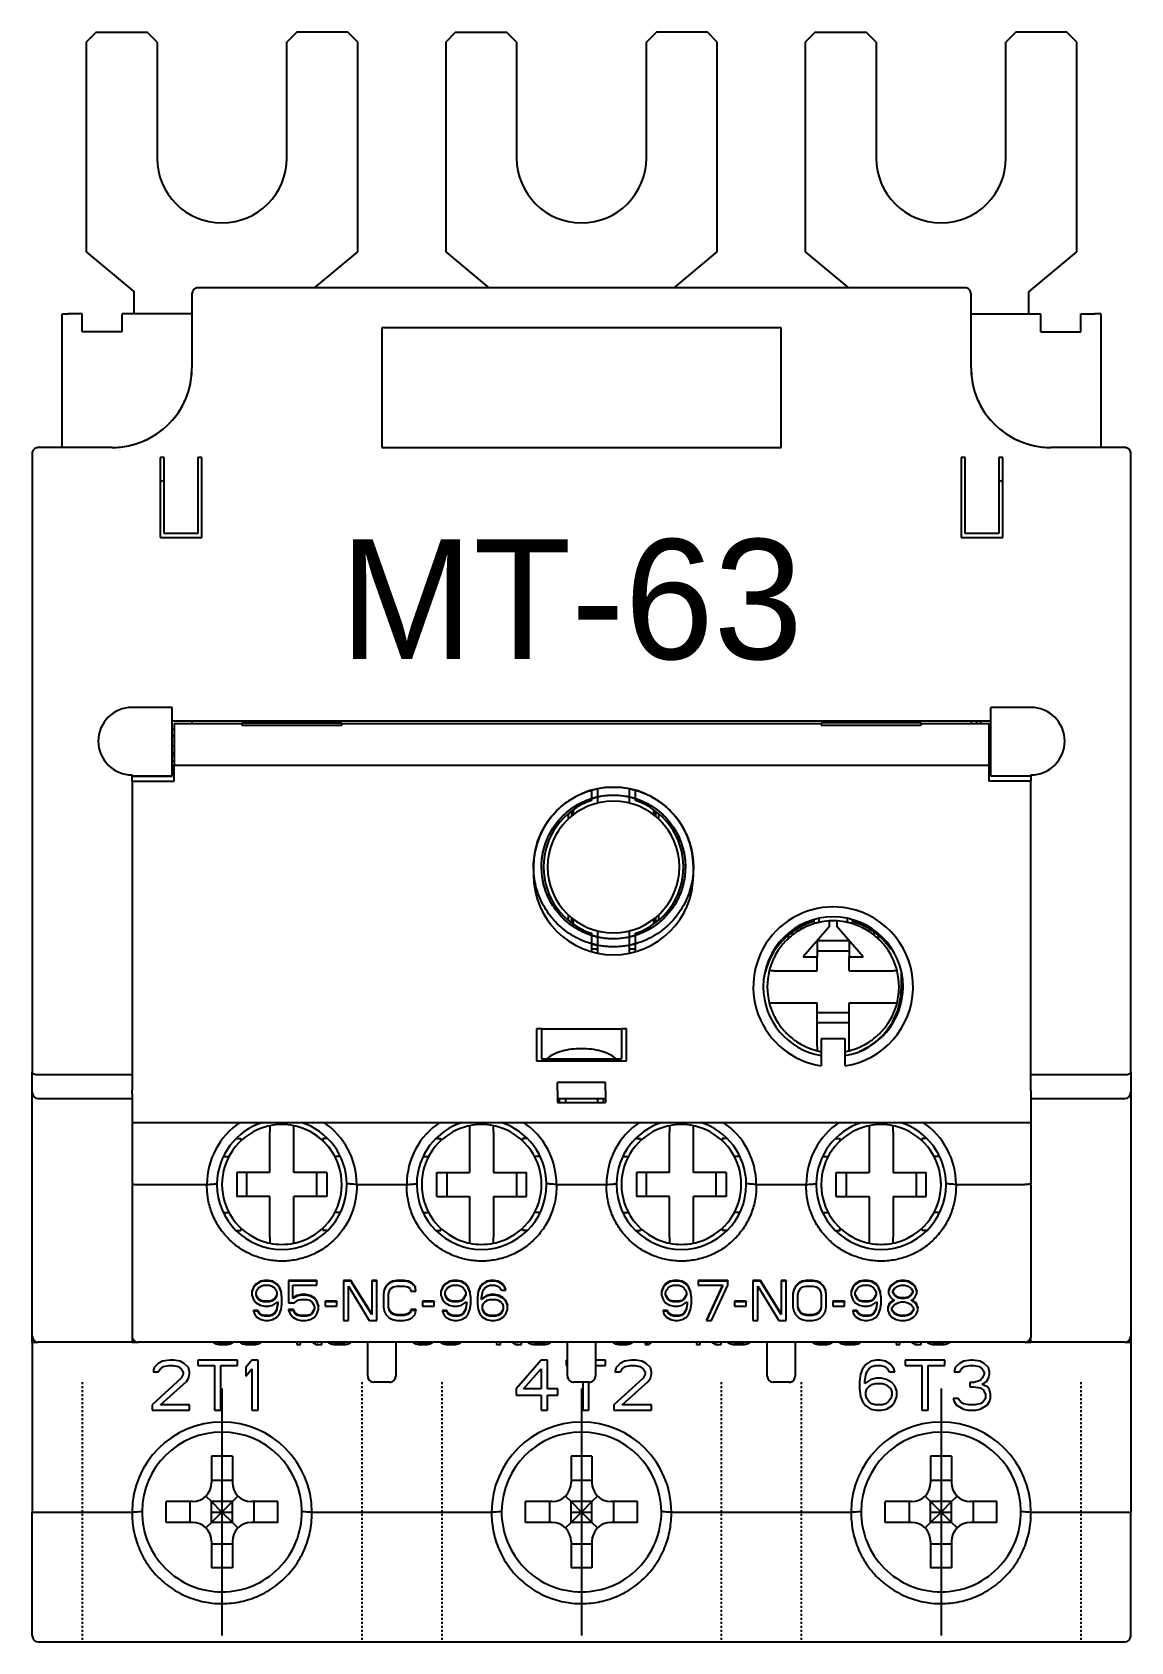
# Model space of a CAD drawing. Header units: millimetres. Extents: x 0 to 55, y 0 to 80.6.
import ezdxf

# ---------------------------------------------------------------- set-up
doc = ezdxf.new("R2010")
doc.units = ezdxf.units.MM
doc.linetypes.add('HIDDEN', pattern=[0.375, 0.25, -0.125])

# ---------------------------------------------------------------- blocks, each defined once
blk = doc.blocks.new('MT-63')
at = {"color": 7, "linetype": 'Continuous'}
for p, q in [((2.9, 80.6), (2.4, 80.1)), ((2.9, 80.6), (2.4, 80.1)), ((2.4, 80.1), (2.4, 69.6)), ((2.4, 80.1), (2.4, 69.6)), ((2.9, 80.6), (5.45, 80.6)), ((2.9, 80.6), (5.45, 80.6)), ((5.95, 80.1), (5.45, 80.6)), ((5.95, 80.1), (5.45, 80.6)), ((5.95, 80.1), (5.95, 74.3)), ((5.95, 80.1), (5.95, 74.3)), ((12.95, 80.6), (12.45, 80.1)), ((12.95, 80.6), (12.45, 80.1)), ((12.45, 74.3), (12.45, 80.1)), ((12.45, 74.3), (12.45, 80.1)), ((15.5, 80.6), (12.95, 80.6)), ((15.5, 80.6), (12.95, 80.6)), ((16, 80.1), (15.5, 80.6)), ((16, 80.1), (15.5, 80.6)), ((16, 69.6), (16, 80.1)), ((16, 69.6), (16, 80.1)), ((20.9, 80.6), (20.4, 80.1)), ((20.9, 80.6), (20.4, 80.1)), ((20.4, 80.1), (20.4, 69.6)), ((20.4, 80.1), (20.4, 69.6)), ((20.9, 80.6), (23.45, 80.6)), ((20.9, 80.6), (23.45, 80.6)), ((23.95, 80.1), (23.45, 80.6)), ((23.95, 80.1), (23.45, 80.6)), ((23.95, 80.1), (23.95, 74.3)), ((23.95, 80.1), (23.95, 74.3)), ((30.95, 80.6), (30.45, 80.1)), ((30.95, 80.6), (30.45, 80.1)), ((30.45, 74.3), (30.45, 80.1)), ((30.45, 74.3), (30.45, 80.1)), ((33.5, 80.6), (30.95, 80.6)), ((33.5, 80.6), (30.95, 80.6)), ((34, 80.1), (33.5, 80.6)), ((34, 80.1), (33.5, 80.6)), ((34, 69.6), (34, 80.1)), ((34, 69.6), (34, 80.1)), ((38.9, 80.6), (38.4, 80.1)), ((38.9, 80.6), (38.4, 80.1)), ((38.4, 80.1), (38.4, 69.6)), ((38.4, 80.1), (38.4, 69.6)), ((38.9, 80.6), (41.45, 80.6)), ((38.9, 80.6), (41.45, 80.6)), ((41.95, 80.1), (41.45, 80.6)), ((41.95, 80.1), (41.45, 80.6)), ((41.95, 80.1), (41.95, 74.3)), ((41.95, 80.1), (41.95, 74.3)), ((48.95, 80.6), (48.45, 80.1)), ((48.95, 80.6), (48.45, 80.1)), ((48.45, 74.3), (48.45, 80.1)), ((48.45, 74.3), (48.45, 80.1)), ((51.5, 80.6), (48.95, 80.6)), ((51.5, 80.6), (48.95, 80.6)), ((52, 80.1), (51.5, 80.6)), ((52, 80.1), (51.5, 80.6)), ((52, 69.6), (52, 80.1)), ((52, 69.6), (52, 80.1)), ((2.4, 69.6), (4.8, 67.6)), ((2.4, 69.6), (4.8, 67.6)), ((13.84, 67.8), (16, 69.6)), ((13.84, 67.8), (16, 69.6)), ((20.4, 69.6), (22.56, 67.8)), ((20.4, 69.6), (22.56, 67.8)), ((31.84, 67.8), (34, 69.6)), ((31.84, 67.8), (34, 69.6)), ((38.4, 69.6), (40.56, 67.8)), ((38.4, 69.6), (40.56, 67.8)), ((49.6, 67.6), (52, 69.6)), ((49.6, 67.6), (52, 69.6)), ((46.4, 67.8), (8, 67.8)), ((4.8, 66.5), (4.8, 67.6)), ((4.8, 66.5), (4.8, 67.6)), ((7.7, 67.5), (7.7, 63.8)), ((46.7, 63.8), (46.7, 67.5)), ((49.6, 66.5), (49.6, 67.6)), ((49.6, 66.5), (49.6, 67.6)), ((1.2, 66.5), (1.5, 66.5)), ((1.2, 59.8), (1.2, 66.5)), ((1.2, 59.8), (1.2, 66.5)), ((2.2, 66.5), (1.5, 66.5)), ((2.2, 65.6), (2.2, 66.5)), ((7.7, 66.5), (4.2, 66.5)), ((4.2, 65.6), (4.2, 66.5)), ((46.7, 66.5), (50.2, 66.5)), ((50.2, 65.6), (50.2, 66.5)), ((52.2, 66.5), (52.9, 66.5)), ((52.2, 65.6), (52.2, 66.5)), ((53.2, 66.5), (52.9, 66.5)), ((53.2, 66.5), (53.2, 59.8)), ((53.2, 66.5), (53.2, 59.8)), ((4.2, 65.6), (2.2, 65.6)), ((17.2, 65.8), (17.2, 59.8)), ((37.2, 65.8), (17.2, 65.8)), ((37.2, 59.8), (37.2, 65.8)), ((50.2, 65.6), (52.2, 65.6)), ((3.7, 59.8), (0, 59.8)), ((17.2, 59.8), (37.2, 59.8)), ((54.4, 59.8), (50.7, 59.8)), ((-0.3, 59.5), (-0.3, 28.524)), ((6.1, 59.3), (6.1, 55.3)), ((6.3, 59.3), (6.1, 59.3)), ((6.3, 55.5), (6.3, 59.3)), ((8.2, 59.3), (8, 59.3)), ((8, 59.3), (8, 55.5)), ((8.2, 55.3), (8.2, 59.3)), ((46.4, 59.3), (46.2, 59.3)), ((46.2, 59.3), (46.2, 55.3)), ((46.4, 55.5), (46.4, 59.3)), ((48.3, 59.3), (48.1, 59.3)), ((48.1, 59.3), (48.1, 55.5)), ((48.3, 55.3), (48.3, 59.3)), ((54.7, 28.524), (54.7, 59.5)), ((6.1, 55.3), (8.2, 55.3)), ((8, 55.5), (6.3, 55.5)), ((46.2, 55.3), (48.3, 55.3)), ((48.1, 55.5), (46.4, 55.5)), ((6.7, 46.791), (4.7, 46.791)), ((6.7, 46.187), (6.7, 46.791)), ((47.7, 46.187), (47.7, 46.791)), ((49.7, 46.791), (47.7, 46.791)), ((6.7, 46.1), (6.7, 46.187)), ((6.7, 45.7), (6.7, 46.1)), ((10.2, 46.1), (6.7, 46.1)), ((6.8, 45.982), (10.2, 45.982)), ((6.8, 45.982), (6.8, 45.369)), ((7.7, 46.1), (7.7, 45.982)), ((15.2, 46.1), (10.2, 46.1)), ((10.2, 46.017), (10.2, 45.906)), ((10.2, 46.017), (15.2, 46.017)), ((39.2, 46.1), (15.2, 46.1)), ((15.2, 46.017), (15.2, 45.982)), ((15.2, 45.982), (15.2, 45.906)), ((15.2, 45.982), (39.2, 45.982)), ((44.2, 46.1), (39.2, 46.1)), ((39.2, 46.017), (39.2, 45.906)), ((44.2, 46.017), (39.2, 46.017)), ((47.7, 46.1), (44.2, 46.1)), ((44.2, 46.017), (44.2, 45.982)), ((44.2, 45.982), (44.2, 45.906)), ((44.2, 45.982), (47.6, 45.982)), ((46.7, 46.1), (46.7, 45.982)), ((47, 45.982), (47, 46.1)), ((47.2, 45.982), (47.2, 46.1)), ((47.6, 45.982), (47.6, 45.369)), ((47.7, 46.1), (47.7, 46.187)), ((47.7, 45.7), (47.7, 46.1)), ((6.7, 45.7), (6.8, 45.7)), ((6.7, 45.4), (6.7, 45.7)), ((6.7, 45.35), (6.7, 45.4)), ((6.7, 45.35), (6.8, 45.35)), ((6.8, 45.35), (6.7, 45.35)), ((6.7, 44.85), (6.7, 45.35)), ((6.8, 45.369), (6.8, 45.35)), ((6.8, 45.35), (6.8, 45.1)), ((10.2, 45.906), (15.2, 45.906)), ((39.2, 45.906), (44.2, 45.906)), ((47.6, 45.7), (47.7, 45.7)), ((47.6, 45.369), (47.6, 45.35)), ((47.6, 45.35), (47.6, 45.1)), ((47.6, 45.35), (47.7, 45.35)), ((47.7, 45.4), (47.7, 45.7)), ((47.7, 45.35), (47.7, 45.4)), ((47.7, 44.85), (47.7, 45.35)), ((6.8, 44.85), (6.7, 44.85)), ((6.7, 44.8), (6.7, 44.85)), ((6.7, 44.5), (6.7, 44.8)), ((6.7, 44.5), (6.8, 44.5)), ((6.7, 44.35), (6.7, 44.5)), ((6.8, 44.35), (6.7, 44.35)), ((6.7, 43.35), (6.7, 44.35)), ((6.8, 45.1), (6.8, 44.775)), ((6.8, 44.775), (6.8, 43.9)), ((47.6, 45.1), (47.6, 44.85)), ((47.6, 44.85), (47.6, 44.775)), ((47.6, 44.85), (47.7, 44.85)), ((47.6, 44.775), (47.6, 43.9)), ((47.6, 44.5), (47.7, 44.5)), ((47.7, 44.35), (47.6, 44.35)), ((47.7, 44.8), (47.7, 44.85)), ((47.7, 44.5), (47.7, 44.8)), ((47.7, 44.35), (47.7, 44.5)), ((47.7, 43.35), (47.7, 44.35)), ((6.8, 44.1), (6.7, 44.1)), ((6.8, 43.1), (6.8, 43.9)), ((6.8, 43.9), (47.6, 43.9)), ((47.6, 44.1), (47.7, 44.1)), ((47.6, 43.9), (47.6, 43.1)), ((4.7, 43.1), (4.7, 43.409)), ((6.7, 43.35), (4.7, 43.35)), ((4.7, 43.35), (6.7, 43.35)), ((4.7, 43.1), (4.7, 28.4)), ((4.7, 43.1), (6.8, 43.1)), ((49.7, 43.1), (47.6, 43.1)), ((49.7, 43.35), (47.7, 43.35)), ((49.7, 43.35), (47.7, 43.35)), ((49.7, 43.409), (49.7, 43.1)), ((49.7, 28.4), (49.7, 43.1)), ((27.7, 42.626), (27.7, 42.123)), ((28, 42.717), (28, 42.002)), ((29.6, 42.002), (29.6, 42.717)), ((29.9, 42.123), (29.9, 42.626)), ((26.55, 41.212), (26.55, 41.445)), ((26.7, 41.57), (26.7, 41.325)), ((26.8, 41.407), (26.8, 41.654)), ((30.8, 41.654), (30.8, 41.411)), ((30.9, 41.57), (30.9, 41.325)), ((31.05, 41.445), (31.05, 41.212)), ((24.8, 38.8), (24.8, 38.4)), ((32.8, 38.4), (32.8, 38.8)), ((26.55, 36.155), (26.55, 36.388)), ((26.7, 36.275), (26.7, 36.03)), ((30.9, 36.275), (30.9, 36.03)), ((31.05, 36.388), (31.05, 36.155)), ((26.8, 35.946), (26.8, 36.189)), ((27.7, 35.477), (27.7, 34.574)), ((28, 35.598), (28, 34.483)), ((29.6, 34.483), (29.6, 35.598)), ((29.9, 34.574), (29.9, 35.477)), ((30.8, 36.189), (30.8, 35.946)), ((37.75, 35.514), (37.75, 35.38)), ((39.6, 35.8), (38.3, 34.3)), ((38.85, 36.069), (38.85, 36.162)), ((39.1, 36.025), (39.1, 36.208)), ((39.1, 36.025), (39.1, 36.208)), ((39.6, 36.094), (39.6, 35.894)), ((39.6, 35.894), (39.6, 35.8)), ((40, 35.894), (40, 36.094)), ((40, 35.8), (40, 35.894)), ((41.3, 34.3), (40, 35.8)), ((40.5, 36.208), (40.5, 36.025)), ((40.5, 36.208), (40.5, 36.025)), ((40.75, 36.162), (40.75, 36.069)), ((41.85, 35.38), (41.85, 35.509)), ((27.7, 34.7), (27.8, 34.7)), ((27.8, 34.7), (28, 34.7)), ((29.6, 34.7), (29.8, 34.7)), ((29.8, 34.7), (29.9, 34.7)), ((37.55, 35.377), (37.55, 35.203)), ((39, 35.1), (39, 34.3)), ((40.6, 35.1), (39, 35.1)), ((40.6, 35.1), (40.6, 34.3)), ((42.05, 35.366), (42.05, 35.203)), ((42.672, 34.7), (42.716, 34.7)), ((38.3, 34.3), (39, 34.3)), ((39, 34.6), (40.6, 34.6)), ((39, 33.6), (39, 34.3)), ((40.6, 33.6), (40.6, 34.3)), ((40.6, 34.3), (41.3, 34.3)), ((36.805, 33.6), (36.598, 33.6)), ((36.805, 33.6), (39, 33.6)), ((40.6, 33.6), (42.795, 33.6)), ((43.002, 33.6), (42.795, 33.6)), ((43.2, 33.56), (43.2, 32.7)), ((36.598, 32), (36.805, 32)), ((36.805, 32), (39, 32)), ((39, 29.805), (39, 32)), ((40.6, 31.5), (39, 31.5)), ((40.6, 29.805), (40.6, 32)), ((40.6, 32), (42.795, 32)), ((42.795, 32), (43.002, 32)), ((24.95, 30.7), (24.95, 29.1)), ((25.2, 30.7), (24.95, 30.7)), ((25.236, 30.7), (25.2, 30.7)), ((25.2, 30.7), (25.2, 29.2)), ((25.236, 30.7), (26.2, 30.7)), ((26.2, 30.7), (28.2, 30.7)), ((28.2, 30.7), (29.164, 30.7)), ((29.45, 30.7), (29.2, 30.7)), ((29.2, 30.7), (29.2, 29.2)), ((29.2, 30.7), (29.2, 29.2)), ((29.45, 29.1), (29.45, 30.7)), ((40.6, 31), (39, 31)), ((39.2, 30.2), (39.2, 28.845)), ((40.4, 30.2), (39.2, 30.2)), ((40.4, 28.845), (40.4, 30.2)), ((24.95, 29.1), (29.45, 29.1)), ((25.2, 29.2), (25.468, 29.2)), ((25.468, 29.2), (27.2, 29.2)), ((27.2, 29.2), (28.932, 29.2)), ((28.932, 29.2), (29.2, 29.2)), ((39, 29.805), (39, 29.598)), ((40.6, 29.598), (40.6, 29.805)), ((-0.3, 27.5), (-0.3, 28.524)), ((-0.3, 27.5), (-0.3, 28.524)), ((0, 28.4), (4.7, 28.4)), ((4.7, 28.4), (4.7, 27.602)), ((49.7, 27.602), (49.7, 28.4)), ((49.7, 28.4), (54.4, 28.4)), ((54.7, 28.524), (54.7, 27.5)), ((-0.3, 22.926), (-0.3, 27.5)), ((-0.3, 22.926), (-0.3, 27.5)), ((4.7, 27.452), (4.7, 27.602)), ((4.7, 27.452), (4.7, 27.2)), ((28.4, 28), (26, 28)), ((26, 27.602), (26, 28)), ((26, 27.602), (26, 27.452)), ((26, 27.452), (26, 27)), ((28.4, 27.602), (28.4, 28)), ((28.4, 27.602), (28.4, 27.452)), ((28.4, 27.452), (28.4, 27)), ((49.7, 27.602), (49.7, 27.452)), ((49.7, 27.452), (49.7, 27.2)), ((54.7, 27.5), (54.7, 22.926)), ((54.7, 27.5), (54.7, 22.926)), ((0, 27.2), (4.7, 27.2)), ((4.7, 27.2), (4.7, 26.85)), ((4.7, 26.85), (4.7, 26.167)), ((26, 27.2), (28.4, 27.2)), ((26, 27), (28.4, 27)), ((26.1, 27), (26.1, 27.2)), ((26.4, 27.2), (26.4, 27)), ((28, 27.2), (28, 27)), ((28.3, 27), (28.3, 27.2)), ((49.7, 27.2), (49.7, 26.85)), ((49.7, 27.2), (54.4, 27.2)), ((49.7, 26.85), (49.7, 26.167)), ((4.7, 26.167), (4.7, 26.067)), ((4.7, 26.067), (4.7, 26)), ((4.7, 26), (26.4, 26)), ((4.7, 26), (4.7, 22.926)), ((11.6, 25.839), (11.6, 25.532)), ((12.8, 25.532), (12.8, 25.839)), ((21.6, 25.839), (21.6, 25.532)), ((22.8, 25.532), (22.8, 25.839)), ((26.4, 26), (28, 26)), ((26.4, 26), (28, 26)), ((28, 26), (49.7, 26)), ((31.6, 25.839), (31.6, 25.532)), ((32.8, 25.532), (32.8, 25.839)), ((41.6, 25.839), (41.6, 25.532)), ((42.8, 25.532), (42.8, 25.839)), ((49.7, 26.167), (49.7, 26.067)), ((49.7, 26.067), (49.7, 26)), ((49.7, 26), (49.7, 22.926)), ((9.918, 25.2), (10.15, 25.2)), ((10.15, 25.2), (10.15, 25.09)), ((11.6, 23.5), (11.6, 25.532)), ((12.8, 23.5), (12.8, 25.532)), ((14.481, 25.2), (14.25, 25.2)), ((14.25, 25.2), (14.25, 25.09)), ((19.918, 25.2), (20.15, 25.2)), ((20.15, 25.09), (20.15, 25.2)), ((21.6, 25.532), (21.6, 23.5)), ((22.8, 25.532), (22.8, 23.5)), ((24.481, 25.2), (24.25, 25.2)), ((24.25, 25.09), (24.25, 25.2)), ((29.918, 25.2), (30.15, 25.2)), ((30.15, 25.2), (30.15, 25.09)), ((31.6, 23.5), (31.6, 25.532)), ((32.8, 23.5), (32.8, 25.532)), ((34.481, 25.2), (34.25, 25.2)), ((34.25, 25.2), (34.25, 25.09)), ((39.918, 25.2), (40.15, 25.2)), ((40.15, 25.09), (40.15, 25.2)), ((41.6, 25.532), (41.6, 23.5)), ((42.8, 25.532), (42.8, 23.5)), ((44.481, 25.2), (44.25, 25.2)), ((44.25, 25.09), (44.25, 25.2)), ((9.282, 24.3), (9.55, 24.3)), ((15.118, 24.3), (14.85, 24.3)), ((19.282, 24.3), (19.55, 24.3)), ((25.118, 24.3), (24.85, 24.3)), ((29.282, 24.3), (29.55, 24.3)), ((35.118, 24.3), (34.85, 24.3)), ((39.282, 24.3), (39.55, 24.3)), ((45.118, 24.3), (44.85, 24.3)), ((11.6, 23.5), (9.95, 23.5)), ((9.95, 23.5), (9.95, 22.3)), ((10.45, 22.3), (10.45, 23.5)), ((14.45, 23.5), (12.8, 23.5)), ((13.95, 22.3), (13.95, 23.5)), ((14.45, 23.5), (14.45, 22.3)), ((19.95, 23.5), (21.6, 23.5)), ((19.95, 22.3), (19.95, 23.5)), ((20.45, 23.5), (20.45, 22.3)), ((22.8, 23.5), (24.45, 23.5)), ((23.95, 23.5), (23.95, 22.3)), ((24.45, 22.3), (24.45, 23.5)), ((31.6, 23.5), (29.95, 23.5)), ((29.95, 23.5), (29.95, 22.3)), ((30.45, 22.3), (30.45, 23.5)), ((34.45, 23.5), (32.8, 23.5)), ((33.95, 22.3), (33.95, 23.5)), ((34.45, 23.5), (34.45, 22.3)), ((39.95, 23.5), (41.6, 23.5)), ((39.95, 22.3), (39.95, 23.5)), ((40.45, 23.5), (40.45, 22.3)), ((42.8, 23.5), (44.45, 23.5)), ((43.95, 23.5), (43.95, 22.3)), ((44.45, 22.3), (44.45, 23.5)), ((-0.3, 15.3), (-0.3, 22.926)), ((4.7, 22.926), (4.7, 22.9)), ((4.7, 22.9), (4.7, 22.887)), ((4.7, 22.887), (4.7, 22.874)), ((4.7, 22.874), (4.7, 15.3)), ((5, 22.9), (8.451, 22.9)), ((15.949, 22.9), (18.451, 22.9)), ((25.949, 22.9), (28.451, 22.9)), ((35.949, 22.9), (38.451, 22.9)), ((45.949, 22.9), (49.4, 22.9)), ((49.7, 22.913), (49.7, 22.926)), ((49.7, 22.9), (49.7, 22.913)), ((49.7, 22.874), (49.7, 22.9)), ((49.7, 22.874), (49.7, 15.3)), ((54.7, 22.926), (54.7, 15.3)), ((54.7, 22.926), (54.7, 15.3)), ((11.6, 22.3), (9.95, 22.3)), ((11.6, 20.268), (11.6, 22.3)), ((12.8, 20.268), (12.8, 22.3)), ((14.45, 22.3), (12.8, 22.3)), ((19.95, 22.3), (21.6, 22.3)), ((21.6, 22.3), (21.6, 20.268)), ((22.8, 22.3), (22.8, 20.268)), ((22.8, 22.3), (24.45, 22.3)), ((31.6, 22.3), (29.95, 22.3)), ((31.6, 20.268), (31.6, 22.3)), ((32.8, 20.268), (32.8, 22.3)), ((34.45, 22.3), (32.8, 22.3)), ((39.95, 22.3), (41.6, 22.3)), ((41.6, 22.3), (41.6, 20.268)), ((42.8, 22.3), (42.8, 20.268)), ((42.8, 22.3), (44.45, 22.3)), ((9.283, 21.5), (9.55, 21.5)), ((15.117, 21.5), (14.85, 21.5)), ((19.283, 21.5), (19.55, 21.5)), ((25.117, 21.5), (24.85, 21.5)), ((29.283, 21.5), (29.55, 21.5)), ((35.117, 21.5), (34.85, 21.5)), ((39.283, 21.5), (39.55, 21.5)), ((45.117, 21.5), (44.85, 21.5)), ((9.919, 20.6), (10.15, 20.6)), ((10.15, 20.71), (10.15, 20.6)), ((11.6, 20.268), (11.6, 19.961)), ((12.8, 19.961), (12.8, 20.268)), ((14.25, 20.71), (14.25, 20.6)), ((14.481, 20.6), (14.25, 20.6)), ((19.919, 20.6), (20.15, 20.6)), ((20.15, 20.6), (20.15, 20.71)), ((21.6, 20.268), (21.6, 19.961)), ((22.8, 19.961), (22.8, 20.268)), ((24.25, 20.6), (24.25, 20.71)), ((24.481, 20.6), (24.25, 20.6)), ((29.919, 20.6), (30.15, 20.6)), ((30.15, 20.71), (30.15, 20.6)), ((31.6, 20.268), (31.6, 19.961)), ((32.8, 19.961), (32.8, 20.268)), ((34.25, 20.71), (34.25, 20.6)), ((34.481, 20.6), (34.25, 20.6)), ((39.919, 20.6), (40.15, 20.6)), ((40.15, 20.6), (40.15, 20.71)), ((41.6, 20.268), (41.6, 19.961)), ((42.8, 19.961), (42.8, 20.268)), ((44.25, 20.6), (44.25, 20.71)), ((44.481, 20.6), (44.25, 20.6)), ((10.783, 17.763), (10.7, 17.554)), ((10.908, 17.931), (10.783, 17.763)), ((10.908, 17.896), (10.783, 17.729)), ((10.783, 17.763), (10.783, 17.729)), ((11.117, 18.057), (10.908, 17.931)), ((11.117, 18.022), (10.908, 17.896)), ((10.908, 17.931), (10.908, 17.896)), ((11.033, 17.729), (11.158, 17.813)), ((11.325, 18.099), (11.117, 18.057)), ((11.325, 18.064), (11.117, 18.022)), ((11.117, 18.057), (11.117, 18.022)), ((11.158, 17.813), (11.283, 17.854)), ((11.283, 17.854), (11.575, 17.854)), ((11.325, 18.099), (11.325, 18.064)), ((11.533, 18.099), (11.325, 18.099)), ((11.533, 18.064), (11.325, 18.064)), ((11.533, 18.099), (11.533, 18.064)), ((11.742, 18.057), (11.533, 18.099)), ((11.742, 18.022), (11.533, 18.064)), ((11.575, 17.854), (11.7, 17.813)), ((11.7, 17.813), (11.825, 17.729)), ((11.742, 18.057), (11.742, 18.022)), ((11.95, 17.931), (11.742, 18.057)), ((11.95, 17.896), (11.742, 18.022)), ((11.95, 17.931), (11.95, 17.896)), ((12.075, 17.763), (11.95, 17.931)), ((12.075, 17.729), (11.95, 17.896)), ((12.075, 17.763), (12.075, 17.729)), ((12.158, 17.554), (12.075, 17.763)), ((12.533, 18.099), (12.533, 18.064)), ((13.95, 18.099), (12.533, 18.099)), ((12.533, 18.064), (12.533, 16.974)), ((13.95, 18.064), (12.533, 18.064)), ((12.742, 17.854), (13.95, 17.854)), ((12.742, 17.184), (12.742, 17.854)), ((13.95, 18.099), (13.95, 18.064)), ((13.95, 17.854), (13.95, 18.064)), ((15.283, 18.099), (15.283, 18.064)), ((15.658, 18.099), (15.283, 18.099)), ((15.283, 18.064), (15.283, 16.094)), ((15.658, 18.064), (15.283, 18.064)), ((15.533, 17.813), (16.575, 16.094)), ((15.533, 16.094), (15.533, 17.813)), ((16.7, 16.422), (15.658, 18.099)), ((15.658, 18.099), (15.658, 18.064)), ((16.7, 16.388), (15.658, 18.064)), ((16.7, 18.099), (16.7, 18.064)), ((16.95, 18.099), (16.7, 18.099)), ((16.7, 18.064), (16.7, 16.422)), ((16.95, 18.064), (16.7, 18.064)), ((16.95, 18.099), (16.95, 18.064)), ((16.95, 16.094), (16.95, 18.064)), ((17.408, 17.805), (17.325, 17.638)), ((17.408, 17.771), (17.325, 17.603)), ((17.575, 17.973), (17.408, 17.805)), ((17.575, 17.938), (17.408, 17.771)), ((17.408, 17.805), (17.408, 17.771)), ((17.742, 18.057), (17.575, 17.973)), ((17.742, 18.022), (17.575, 17.938)), ((17.575, 17.973), (17.575, 17.938)), ((17.658, 17.687), (17.783, 17.771)), ((17.95, 18.099), (17.742, 18.057)), ((17.95, 18.064), (17.742, 18.022)), ((17.742, 18.057), (17.742, 18.022)), ((17.783, 17.771), (17.95, 17.813)), ((18.325, 18.099), (17.95, 18.099)), ((17.95, 18.099), (17.95, 18.064)), ((18.325, 18.064), (17.95, 18.064)), ((17.95, 17.813), (18.325, 17.813)), ((18.533, 18.057), (18.325, 18.099)), ((18.325, 18.099), (18.325, 18.064)), ((18.533, 18.022), (18.325, 18.064)), ((18.325, 17.813), (18.492, 17.771)), ((18.492, 17.771), (18.617, 17.687)), ((18.7, 17.973), (18.533, 18.057)), ((18.533, 18.057), (18.533, 18.022)), ((18.7, 17.938), (18.533, 18.022)), ((18.867, 17.805), (18.7, 17.973)), ((18.7, 17.973), (18.7, 17.938)), ((18.867, 17.771), (18.7, 17.938)), ((18.908, 17.596), (18.867, 17.805)), ((18.867, 17.805), (18.867, 17.771)), ((18.908, 17.561), (18.867, 17.771)), ((20.242, 17.763), (20.158, 17.554)), ((20.367, 17.931), (20.242, 17.763)), ((20.367, 17.896), (20.242, 17.729)), ((20.242, 17.763), (20.242, 17.729)), ((20.575, 18.057), (20.367, 17.931)), ((20.575, 18.022), (20.367, 17.896)), ((20.367, 17.931), (20.367, 17.896)), ((20.492, 17.729), (20.617, 17.813)), ((20.783, 18.099), (20.575, 18.057)), ((20.783, 18.064), (20.575, 18.022)), ((20.575, 18.057), (20.575, 18.022)), ((20.617, 17.813), (20.742, 17.854)), ((20.742, 17.854), (21.033, 17.854)), ((20.992, 18.099), (20.783, 18.099)), ((20.783, 18.099), (20.783, 18.064)), ((20.992, 18.064), (20.783, 18.064)), ((21.2, 18.057), (20.992, 18.099)), ((20.992, 18.099), (20.992, 18.064)), ((21.2, 18.022), (20.992, 18.064)), ((21.033, 17.854), (21.158, 17.813)), ((21.158, 17.813), (21.283, 17.729)), ((21.408, 17.931), (21.2, 18.057)), ((21.2, 18.057), (21.2, 18.022)), ((21.408, 17.896), (21.2, 18.022)), ((21.533, 17.763), (21.408, 17.931)), ((21.408, 17.931), (21.408, 17.896)), ((21.533, 17.729), (21.408, 17.896)), ((21.617, 17.554), (21.533, 17.763)), ((21.533, 17.763), (21.533, 17.729)), ((22.117, 17.763), (22.033, 17.554)), ((22.242, 17.931), (22.117, 17.763)), ((22.242, 17.896), (22.117, 17.729)), ((22.117, 17.763), (22.117, 17.729)), ((22.45, 18.057), (22.242, 17.931)), ((22.45, 18.022), (22.242, 17.896)), ((22.242, 17.931), (22.242, 17.896)), ((22.367, 17.729), (22.492, 17.813)), ((22.658, 18.099), (22.45, 18.057)), ((22.658, 18.064), (22.45, 18.022)), ((22.45, 18.057), (22.45, 18.022)), ((22.492, 17.813), (22.617, 17.854)), ((22.617, 17.854), (22.867, 17.854)), ((22.658, 18.099), (22.658, 18.064)), ((22.825, 18.099), (22.658, 18.099)), ((22.825, 18.064), (22.658, 18.064)), ((22.825, 18.099), (22.825, 18.064)), ((23.033, 18.057), (22.825, 18.099)), ((23.033, 18.022), (22.825, 18.064)), ((22.867, 17.854), (22.992, 17.813)), ((22.992, 17.813), (23.117, 17.729)), ((23.033, 18.057), (23.033, 18.022)), ((23.242, 17.931), (23.033, 18.057)), ((23.242, 17.896), (23.033, 18.022)), ((23.242, 17.931), (23.242, 17.896)), ((23.367, 17.763), (23.242, 17.931)), ((23.367, 17.729), (23.242, 17.896)), ((23.367, 17.763), (23.367, 17.729)), ((23.408, 17.638), (23.367, 17.763)), ((31.283, 17.763), (31.2, 17.554)), ((31.408, 17.931), (31.283, 17.763)), ((31.408, 17.896), (31.283, 17.729)), ((31.283, 17.763), (31.283, 17.729)), ((31.617, 18.057), (31.408, 17.931)), ((31.617, 18.022), (31.408, 17.896)), ((31.408, 17.931), (31.408, 17.896)), ((31.533, 17.729), (31.658, 17.813)), ((31.825, 18.099), (31.617, 18.057)), ((31.825, 18.064), (31.617, 18.022)), ((31.617, 18.057), (31.617, 18.022)), ((31.658, 17.813), (31.783, 17.854)), ((31.783, 17.854), (32.075, 17.854)), ((31.825, 18.099), (31.825, 18.064)), ((32.033, 18.099), (31.825, 18.099)), ((32.033, 18.064), (31.825, 18.064)), ((32.033, 18.099), (32.033, 18.064)), ((32.242, 18.057), (32.033, 18.099)), ((32.242, 18.022), (32.033, 18.064)), ((32.075, 17.854), (32.2, 17.813)), ((32.2, 17.813), (32.325, 17.729)), ((32.242, 18.057), (32.242, 18.022)), ((32.45, 17.931), (32.242, 18.057)), ((32.45, 17.896), (32.242, 18.022)), ((32.45, 17.931), (32.45, 17.896)), ((32.575, 17.763), (32.45, 17.931)), ((32.575, 17.729), (32.45, 17.896)), ((32.575, 17.763), (32.575, 17.729)), ((32.658, 17.554), (32.575, 17.763)), ((33.033, 18.099), (33.033, 18.064)), ((34.533, 18.099), (33.033, 18.099)), ((33.033, 18.064), (33.033, 17.854)), ((34.533, 18.064), (33.033, 18.064)), ((33.033, 17.854), (34.283, 17.854)), ((34.267, 17.854), (33.45, 16.129)), ((34.283, 17.854), (33.45, 16.094)), ((33.7, 16.094), (34.533, 17.854)), ((34.533, 18.099), (34.533, 18.064)), ((34.533, 17.854), (34.533, 18.064)), ((35.783, 18.099), (35.783, 18.064)), ((36.158, 18.099), (35.783, 18.099)), ((35.783, 18.064), (35.783, 16.094)), ((36.158, 18.064), (35.783, 18.064)), ((36.033, 17.813), (37.075, 16.094)), ((36.033, 16.094), (36.033, 17.813)), ((37.2, 16.422), (36.158, 18.099)), ((36.158, 18.099), (36.158, 18.064)), ((37.2, 16.388), (36.158, 18.064)), ((37.2, 18.099), (37.2, 18.064)), ((37.45, 18.099), (37.2, 18.099)), ((37.2, 18.064), (37.2, 16.422)), ((37.45, 18.064), (37.2, 18.064)), ((37.45, 18.099), (37.45, 18.064)), ((37.45, 16.094), (37.45, 18.064)), ((37.908, 17.805), (37.825, 17.638)), ((37.908, 17.771), (37.825, 17.603)), ((38.075, 17.973), (37.908, 17.805)), ((38.075, 17.938), (37.908, 17.771)), ((37.908, 17.805), (37.908, 17.771)), ((38.242, 18.057), (38.075, 17.973)), ((38.242, 18.022), (38.075, 17.938)), ((38.075, 17.973), (38.075, 17.938)), ((38.158, 17.687), (38.283, 17.771)), ((38.45, 18.099), (38.242, 18.057)), ((38.45, 18.064), (38.242, 18.022)), ((38.242, 18.057), (38.242, 18.022)), ((38.283, 17.771), (38.45, 17.813)), ((38.783, 18.099), (38.45, 18.099)), ((38.45, 18.099), (38.45, 18.064)), ((38.783, 18.064), (38.45, 18.064)), ((38.45, 17.813), (38.783, 17.813)), ((38.992, 18.057), (38.783, 18.099)), ((38.783, 18.099), (38.783, 18.064)), ((38.992, 18.022), (38.783, 18.064)), ((38.783, 17.813), (38.95, 17.771)), ((38.95, 17.771), (39.075, 17.687)), ((39.158, 17.973), (38.992, 18.057)), ((38.992, 18.057), (38.992, 18.022)), ((39.158, 17.938), (38.992, 18.022)), ((39.325, 17.805), (39.158, 17.973)), ((39.158, 17.973), (39.158, 17.938)), ((39.325, 17.771), (39.158, 17.938)), ((39.408, 17.638), (39.325, 17.805)), ((39.325, 17.805), (39.325, 17.771)), ((39.408, 17.603), (39.325, 17.771)), ((40.783, 17.763), (40.7, 17.554)), ((40.908, 17.931), (40.783, 17.763)), ((40.908, 17.896), (40.783, 17.729)), ((40.783, 17.763), (40.783, 17.729)), ((41.117, 18.057), (40.908, 17.931)), ((41.117, 18.022), (40.908, 17.896)), ((40.908, 17.931), (40.908, 17.896)), ((41.033, 17.729), (41.158, 17.813)), ((41.325, 18.099), (41.117, 18.057)), ((41.325, 18.064), (41.117, 18.022)), ((41.117, 18.057), (41.117, 18.022)), ((41.158, 17.813), (41.283, 17.854)), ((41.283, 17.854), (41.575, 17.854)), ((41.533, 18.099), (41.325, 18.099)), ((41.325, 18.099), (41.325, 18.064)), ((41.533, 18.064), (41.325, 18.064)), ((41.742, 18.057), (41.533, 18.099)), ((41.533, 18.099), (41.533, 18.064)), ((41.742, 18.022), (41.533, 18.064)), ((41.575, 17.854), (41.7, 17.813)), ((41.7, 17.813), (41.825, 17.729)), ((41.95, 17.931), (41.742, 18.057)), ((41.742, 18.057), (41.742, 18.022)), ((41.95, 17.896), (41.742, 18.022)), ((42.075, 17.763), (41.95, 17.931)), ((41.95, 17.931), (41.95, 17.896)), ((42.075, 17.729), (41.95, 17.896)), ((42.158, 17.554), (42.075, 17.763)), ((42.075, 17.763), (42.075, 17.729)), ((42.658, 17.805), (42.575, 17.596)), ((42.658, 17.771), (42.575, 17.561)), ((42.783, 17.931), (42.658, 17.805)), ((42.783, 17.896), (42.658, 17.771)), ((42.658, 17.805), (42.658, 17.771)), ((42.992, 18.057), (42.783, 17.931)), ((42.992, 18.022), (42.783, 17.896)), ((42.783, 17.931), (42.783, 17.896)), ((42.867, 17.687), (43.033, 17.813)), ((43.2, 18.099), (42.992, 18.057)), ((43.2, 18.064), (42.992, 18.022)), ((42.992, 18.057), (42.992, 18.022)), ((43.033, 17.813), (43.2, 17.854)), ((43.367, 18.099), (43.2, 18.099)), ((43.2, 18.099), (43.2, 18.064)), ((43.367, 18.064), (43.2, 18.064)), ((43.2, 17.854), (43.367, 17.854)), ((43.575, 18.057), (43.367, 18.099)), ((43.367, 18.099), (43.367, 18.064)), ((43.575, 18.022), (43.367, 18.064)), ((43.367, 17.854), (43.533, 17.813)), ((43.533, 17.813), (43.7, 17.687)), ((43.783, 17.931), (43.575, 18.057)), ((43.575, 18.057), (43.575, 18.022)), ((43.783, 17.896), (43.575, 18.022)), ((43.908, 17.805), (43.783, 17.931)), ((43.783, 17.931), (43.783, 17.896)), ((43.908, 17.771), (43.783, 17.896)), ((43.992, 17.596), (43.908, 17.805)), ((43.908, 17.805), (43.908, 17.771)), ((43.992, 17.561), (43.908, 17.771)), ((10.783, 17.729), (10.7, 17.519)), ((10.7, 17.554), (10.7, 17.519)), ((10.7, 17.519), (10.7, 17.352)), ((10.7, 17.352), (10.783, 17.142)), ((10.783, 17.142), (10.908, 16.974)), ((10.908, 17.477), (10.95, 17.603)), ((10.908, 17.393), (10.908, 17.477)), ((10.95, 17.268), (10.908, 17.393)), ((10.908, 16.974), (11.117, 16.849)), ((10.95, 17.302), (10.919, 17.397)), ((10.95, 17.603), (11.033, 17.729)), ((11.033, 17.177), (10.95, 17.302)), ((11.033, 17.142), (10.95, 17.268)), ((11.033, 17.177), (11.033, 17.142)), ((11.158, 17.093), (11.033, 17.177)), ((11.158, 17.058), (11.033, 17.142)), ((11.158, 17.093), (11.158, 17.058)), ((11.283, 17.051), (11.158, 17.093)), ((11.283, 17.016), (11.158, 17.058)), ((11.283, 17.051), (11.283, 17.016)), ((11.575, 17.051), (11.283, 17.051)), ((11.575, 17.016), (11.283, 17.016)), ((11.7, 17.093), (11.575, 17.051)), ((11.7, 17.058), (11.575, 17.016)), ((11.575, 17.051), (11.575, 17.016)), ((11.825, 17.177), (11.7, 17.093)), ((11.825, 17.142), (11.7, 17.058)), ((11.7, 17.093), (11.7, 17.058)), ((11.742, 16.849), (11.992, 17.016)), ((11.825, 17.729), (11.908, 17.603)), ((11.908, 17.302), (11.825, 17.177)), ((11.908, 17.268), (11.825, 17.142)), ((11.825, 17.177), (11.825, 17.142)), ((11.908, 17.603), (11.95, 17.477)), ((11.94, 17.397), (11.908, 17.302)), ((11.95, 17.393), (11.908, 17.268)), ((11.908, 17.302), (11.908, 17.268)), ((11.95, 17.428), (11.94, 17.397)), ((11.95, 17.477), (11.95, 17.393)), ((11.986, 16.933), (11.95, 16.716)), ((11.992, 16.932), (11.95, 16.681)), ((11.992, 17.016), (11.992, 16.932)), ((12.158, 17.519), (12.075, 17.729)), ((12.158, 17.554), (12.158, 17.519)), ((12.2, 17.261), (12.158, 17.554)), ((12.2, 17.226), (12.158, 17.519)), ((12.158, 16.639), (12.2, 16.932)), ((12.2, 16.932), (12.2, 17.226)), ((12.533, 16.974), (12.825, 16.974)), ((12.95, 17.344), (12.742, 17.219)), ((12.95, 17.31), (12.742, 17.184)), ((12.825, 16.974), (12.992, 17.1)), ((13.158, 17.386), (12.95, 17.344)), ((13.158, 17.352), (12.95, 17.31)), ((12.95, 17.344), (12.95, 17.31)), ((12.992, 17.1), (13.158, 17.142)), ((13.158, 17.386), (13.158, 17.352)), ((13.408, 17.386), (13.158, 17.386)), ((13.408, 17.352), (13.158, 17.352)), ((13.158, 17.142), (13.408, 17.142)), ((13.408, 17.386), (13.408, 17.352)), ((13.617, 17.344), (13.408, 17.386)), ((13.617, 17.31), (13.408, 17.352)), ((13.408, 17.142), (13.575, 17.1)), ((13.575, 17.1), (13.7, 17.016)), ((13.617, 17.344), (13.617, 17.31)), ((13.825, 17.219), (13.617, 17.344)), ((13.825, 17.184), (13.617, 17.31)), ((13.7, 17.016), (13.783, 16.891)), ((13.825, 17.219), (13.825, 17.184)), ((13.95, 17.051), (13.825, 17.219)), ((13.95, 17.016), (13.825, 17.184)), ((13.95, 17.051), (13.95, 17.016)), ((14.033, 16.841), (13.95, 17.051)), ((14.033, 16.807), (13.95, 17.016)), ((14.367, 17.051), (14.367, 17.016)), ((14.95, 17.051), (14.367, 17.051)), ((14.367, 17.016), (14.367, 16.807)), ((14.95, 17.016), (14.367, 17.016)), ((14.95, 17.051), (14.95, 17.016)), ((14.95, 16.807), (14.95, 17.016)), ((17.325, 17.638), (17.283, 17.428)), ((17.325, 17.603), (17.283, 17.393)), ((17.283, 17.393), (17.283, 16.765)), ((17.325, 17.638), (17.325, 17.603)), ((17.533, 17.393), (17.575, 17.561)), ((17.533, 16.765), (17.533, 17.393)), ((17.575, 17.561), (17.658, 17.687)), ((18.617, 17.687), (18.658, 17.561)), ((18.658, 17.561), (18.908, 17.561)), ((19.242, 17.051), (19.242, 17.016)), ((19.825, 17.051), (19.242, 17.051)), ((19.242, 17.016), (19.242, 16.807)), ((19.825, 17.016), (19.242, 17.016)), ((19.825, 17.051), (19.825, 17.016)), ((19.825, 16.807), (19.825, 17.016)), ((20.242, 17.729), (20.158, 17.519)), ((20.158, 17.554), (20.158, 17.519)), ((20.158, 17.519), (20.158, 17.352)), ((20.158, 17.352), (20.242, 17.142)), ((20.242, 17.142), (20.367, 16.974)), ((20.367, 17.477), (20.408, 17.603)), ((20.367, 17.393), (20.367, 17.477)), ((20.408, 17.268), (20.367, 17.393)), ((20.367, 16.974), (20.575, 16.849)), ((20.408, 17.302), (20.377, 17.397)), ((20.408, 17.603), (20.492, 17.729)), ((20.492, 17.177), (20.408, 17.302)), ((20.408, 17.302), (20.408, 17.268)), ((20.492, 17.142), (20.408, 17.268)), ((20.617, 17.093), (20.492, 17.177)), ((20.492, 17.177), (20.492, 17.142)), ((20.617, 17.058), (20.492, 17.142)), ((20.742, 17.051), (20.617, 17.093)), ((20.617, 17.093), (20.617, 17.058)), ((20.742, 17.016), (20.617, 17.058)), ((21.033, 17.051), (20.742, 17.051)), ((20.742, 17.051), (20.742, 17.016)), ((21.033, 17.016), (20.742, 17.016)), ((21.158, 17.093), (21.033, 17.051)), ((21.158, 17.058), (21.033, 17.016)), ((21.033, 17.051), (21.033, 17.016)), ((21.283, 17.177), (21.158, 17.093)), ((21.283, 17.142), (21.158, 17.058)), ((21.158, 17.093), (21.158, 17.058)), ((21.2, 16.849), (21.45, 17.016)), ((21.283, 17.729), (21.367, 17.603)), ((21.367, 17.302), (21.283, 17.177)), ((21.367, 17.268), (21.283, 17.142)), ((21.283, 17.177), (21.283, 17.142)), ((21.367, 17.603), (21.408, 17.477)), ((21.398, 17.397), (21.367, 17.302)), ((21.408, 17.393), (21.367, 17.268)), ((21.367, 17.302), (21.367, 17.268)), ((21.408, 17.428), (21.398, 17.397)), ((21.408, 17.477), (21.408, 17.393)), ((21.444, 16.933), (21.408, 16.716)), ((21.45, 16.932), (21.408, 16.681)), ((21.45, 17.016), (21.45, 16.932)), ((21.617, 17.519), (21.533, 17.729)), ((21.658, 17.261), (21.617, 17.554)), ((21.617, 17.554), (21.617, 17.519)), ((21.658, 17.226), (21.617, 17.519)), ((21.617, 16.639), (21.658, 16.932)), ((21.658, 16.932), (21.658, 17.226)), ((22.033, 17.554), (21.992, 17.261)), ((22.033, 17.519), (21.992, 17.226)), ((21.992, 17.226), (21.992, 16.932)), ((21.992, 16.932), (22.033, 16.639)), ((22.117, 17.729), (22.033, 17.519)), ((22.033, 17.554), (22.033, 17.519)), ((22.2, 17.226), (22.242, 17.477)), ((22.45, 17.31), (22.2, 17.142)), ((22.2, 17.142), (22.2, 17.226)), ((22.223, 17.192), (22.2, 17.177)), ((22.45, 17.344), (22.223, 17.192)), ((22.242, 17.477), (22.283, 17.603)), ((22.242, 16.807), (22.283, 16.932)), ((22.283, 17.603), (22.367, 17.729)), ((22.283, 16.932), (22.367, 17.016)), ((22.367, 17.016), (22.492, 17.1)), ((22.658, 17.386), (22.45, 17.344)), ((22.658, 17.352), (22.45, 17.31)), ((22.45, 17.344), (22.45, 17.31)), ((22.492, 17.1), (22.617, 17.142)), ((22.617, 17.142), (22.908, 17.142)), ((22.658, 17.386), (22.658, 17.352)), ((22.867, 17.386), (22.658, 17.386)), ((22.867, 17.352), (22.658, 17.352)), ((22.867, 17.386), (22.867, 17.352)), ((23.075, 17.344), (22.867, 17.386)), ((23.075, 17.31), (22.867, 17.352)), ((22.908, 17.142), (23.033, 17.1)), ((23.033, 17.1), (23.158, 17.016)), ((23.075, 17.344), (23.075, 17.31)), ((23.283, 17.219), (23.075, 17.344)), ((23.283, 17.184), (23.075, 17.31)), ((23.117, 17.729), (23.2, 17.603)), ((23.158, 17.016), (23.242, 16.932)), ((23.2, 17.603), (23.408, 17.603)), ((23.242, 16.932), (23.283, 16.807)), ((23.283, 17.219), (23.283, 17.184)), ((23.408, 17.093), (23.283, 17.219)), ((23.408, 17.058), (23.283, 17.184)), ((23.408, 17.603), (23.367, 17.729)), ((23.408, 17.093), (23.408, 17.058)), ((23.492, 16.883), (23.408, 17.093)), ((23.492, 16.849), (23.408, 17.058)), ((31.283, 17.729), (31.2, 17.519)), ((31.2, 17.554), (31.2, 17.519)), ((31.2, 17.519), (31.2, 17.352)), ((31.2, 17.352), (31.283, 17.142)), ((31.283, 17.142), (31.408, 16.974)), ((31.408, 17.477), (31.45, 17.603)), ((31.408, 17.393), (31.408, 17.477)), ((31.45, 17.268), (31.408, 17.393)), ((31.408, 16.974), (31.617, 16.849)), ((31.45, 17.302), (31.419, 17.397)), ((31.45, 17.603), (31.533, 17.729)), ((31.533, 17.177), (31.45, 17.302)), ((31.45, 17.302), (31.45, 17.268)), ((31.533, 17.142), (31.45, 17.268)), ((31.658, 17.093), (31.533, 17.177)), ((31.533, 17.177), (31.533, 17.142)), ((31.658, 17.058), (31.533, 17.142)), ((31.783, 17.051), (31.658, 17.093)), ((31.658, 17.093), (31.658, 17.058)), ((31.783, 17.016), (31.658, 17.058)), ((32.075, 17.051), (31.783, 17.051)), ((31.783, 17.051), (31.783, 17.016)), ((32.075, 17.016), (31.783, 17.016)), ((32.2, 17.093), (32.075, 17.051)), ((32.2, 17.058), (32.075, 17.016)), ((32.075, 17.051), (32.075, 17.016)), ((32.325, 17.177), (32.2, 17.093)), ((32.325, 17.142), (32.2, 17.058)), ((32.2, 17.093), (32.2, 17.058)), ((32.242, 16.849), (32.492, 17.016)), ((32.325, 17.729), (32.408, 17.603)), ((32.408, 17.302), (32.325, 17.177)), ((32.408, 17.268), (32.325, 17.142)), ((32.325, 17.177), (32.325, 17.142)), ((32.408, 17.603), (32.45, 17.477)), ((32.44, 17.397), (32.408, 17.302)), ((32.45, 17.393), (32.408, 17.268)), ((32.408, 17.302), (32.408, 17.268)), ((32.45, 17.428), (32.44, 17.397)), ((32.45, 17.477), (32.45, 17.393)), ((32.486, 16.933), (32.45, 16.716)), ((32.492, 16.932), (32.45, 16.681)), ((32.492, 17.016), (32.492, 16.932)), ((32.658, 17.519), (32.575, 17.729)), ((32.658, 17.554), (32.658, 17.519)), ((32.7, 17.261), (32.658, 17.554)), ((32.7, 17.226), (32.658, 17.519)), ((32.658, 16.639), (32.7, 16.932)), ((32.7, 16.932), (32.7, 17.226)), ((34.867, 17.051), (34.867, 17.016)), ((35.45, 17.051), (34.867, 17.051)), ((34.867, 17.016), (34.867, 16.807)), ((35.45, 17.016), (34.867, 17.016)), ((35.45, 17.051), (35.45, 17.016)), ((35.45, 16.807), (35.45, 17.016)), ((37.825, 17.638), (37.783, 17.428)), ((37.825, 17.603), (37.783, 17.393)), ((37.783, 17.393), (37.783, 16.765)), ((37.825, 17.638), (37.825, 17.603)), ((38.033, 17.393), (38.075, 17.561)), ((38.033, 16.765), (38.033, 17.393)), ((38.075, 17.561), (38.158, 17.687)), ((39.075, 17.687), (39.158, 17.561)), ((39.158, 17.561), (39.2, 17.393)), ((39.2, 17.393), (39.2, 16.765)), ((39.45, 17.428), (39.408, 17.638)), ((39.408, 17.638), (39.408, 17.603)), ((39.45, 17.393), (39.408, 17.603)), ((39.45, 16.765), (39.45, 17.393)), ((39.783, 17.051), (39.783, 17.016)), ((40.367, 17.051), (39.783, 17.051)), ((39.783, 17.016), (39.783, 16.807)), ((40.367, 17.016), (39.783, 17.016)), ((40.367, 17.051), (40.367, 17.016)), ((40.367, 16.807), (40.367, 17.016)), ((40.783, 17.729), (40.7, 17.519)), ((40.7, 17.554), (40.7, 17.519)), ((40.7, 17.519), (40.7, 17.352)), ((40.7, 17.352), (40.783, 17.142)), ((40.783, 17.142), (40.908, 16.974)), ((40.908, 17.477), (40.95, 17.603)), ((40.908, 17.393), (40.908, 17.477)), ((40.95, 17.268), (40.908, 17.393)), ((40.908, 16.974), (41.117, 16.849)), ((40.95, 17.302), (40.919, 17.397)), ((40.95, 17.603), (41.033, 17.729)), ((41.033, 17.177), (40.95, 17.302)), ((40.95, 17.302), (40.95, 17.268)), ((41.033, 17.142), (40.95, 17.268)), ((41.158, 17.093), (41.033, 17.177)), ((41.033, 17.177), (41.033, 17.142)), ((41.158, 17.058), (41.033, 17.142)), ((41.158, 17.093), (41.158, 17.058)), ((41.283, 17.051), (41.158, 17.093)), ((41.283, 17.016), (41.158, 17.058)), ((41.283, 17.051), (41.283, 17.016)), ((41.575, 17.051), (41.283, 17.051)), ((41.575, 17.016), (41.283, 17.016)), ((41.7, 17.093), (41.575, 17.051)), ((41.7, 17.058), (41.575, 17.016)), ((41.575, 17.051), (41.575, 17.016)), ((41.825, 17.177), (41.7, 17.093)), ((41.825, 17.142), (41.7, 17.058)), ((41.7, 17.093), (41.7, 17.058)), ((41.742, 16.849), (41.992, 17.016)), ((41.825, 17.729), (41.908, 17.603)), ((41.908, 17.302), (41.825, 17.177)), ((41.908, 17.268), (41.825, 17.142)), ((41.825, 17.177), (41.825, 17.142)), ((41.908, 17.603), (41.95, 17.477)), ((41.94, 17.397), (41.908, 17.302)), ((41.95, 17.393), (41.908, 17.268)), ((41.908, 17.302), (41.908, 17.268)), ((41.95, 17.428), (41.94, 17.397)), ((41.95, 17.477), (41.95, 17.393)), ((41.986, 16.933), (41.95, 16.716)), ((41.992, 16.932), (41.95, 16.681)), ((41.992, 17.016), (41.992, 16.932)), ((42.158, 17.519), (42.075, 17.729)), ((42.2, 17.261), (42.158, 17.554)), ((42.158, 17.554), (42.158, 17.519)), ((42.2, 17.226), (42.158, 17.519)), ((42.158, 16.639), (42.2, 16.932)), ((42.2, 16.932), (42.2, 17.226)), ((42.617, 16.967), (42.533, 16.758)), ((42.617, 16.932), (42.533, 16.723)), ((42.575, 17.596), (42.575, 17.561)), ((42.575, 17.561), (42.575, 17.435)), ((42.575, 17.435), (42.658, 17.268)), ((42.783, 17.093), (42.617, 16.967)), ((42.783, 17.058), (42.617, 16.932)), ((42.617, 16.967), (42.617, 16.932)), ((42.658, 17.268), (42.783, 17.142)), ((42.783, 17.561), (42.867, 17.687)), ((42.783, 17.477), (42.783, 17.561)), ((42.799, 17.488), (42.783, 17.512)), ((42.867, 17.352), (42.783, 17.477)), ((42.783, 17.142), (42.803, 17.132)), ((42.803, 17.103), (42.783, 17.093)), ((42.867, 17.1), (42.783, 17.058)), ((42.783, 17.093), (42.783, 17.058)), ((42.867, 17.386), (42.799, 17.488)), ((42.803, 17.132), (42.817, 17.125)), ((42.832, 17.117), (42.803, 17.103)), ((42.817, 17.125), (42.867, 17.1)), ((42.867, 17.386), (42.867, 17.352)), ((43.033, 17.261), (42.867, 17.386)), ((43.033, 17.226), (42.867, 17.352)), ((42.867, 16.891), (43.033, 16.974)), ((43.2, 17.219), (43.033, 17.261)), ((43.033, 17.261), (43.033, 17.226)), ((43.2, 17.184), (43.033, 17.226)), ((43.033, 16.974), (43.2, 17.016)), ((43.367, 17.219), (43.2, 17.219)), ((43.2, 17.219), (43.2, 17.184)), ((43.367, 17.184), (43.2, 17.184)), ((43.2, 17.016), (43.367, 17.016)), ((43.533, 17.261), (43.367, 17.219)), ((43.533, 17.226), (43.367, 17.184)), ((43.367, 17.219), (43.367, 17.184)), ((43.367, 17.016), (43.533, 16.974)), ((43.7, 17.386), (43.533, 17.261)), ((43.7, 17.352), (43.533, 17.226)), ((43.533, 17.261), (43.533, 17.226)), ((43.533, 16.974), (43.7, 16.891)), ((43.7, 17.687), (43.783, 17.561)), ((43.767, 17.488), (43.7, 17.386)), ((43.783, 17.477), (43.7, 17.352)), ((43.7, 17.386), (43.7, 17.352)), ((43.7, 17.1), (43.75, 17.125)), ((43.783, 17.058), (43.7, 17.1)), ((43.764, 17.103), (43.735, 17.117)), ((43.75, 17.125), (43.764, 17.132)), ((43.764, 17.132), (43.783, 17.142)), ((43.783, 17.093), (43.764, 17.103)), ((43.783, 17.512), (43.767, 17.488)), ((43.783, 17.561), (43.783, 17.477)), ((43.783, 17.142), (43.908, 17.268)), ((43.95, 16.967), (43.783, 17.093)), ((43.783, 17.093), (43.783, 17.058)), ((43.95, 16.932), (43.783, 17.058)), ((43.908, 17.268), (43.992, 17.435)), ((44.033, 16.758), (43.95, 16.967)), ((43.95, 16.967), (43.95, 16.932)), ((44.033, 16.723), (43.95, 16.932)), ((43.992, 17.596), (43.992, 17.561)), ((43.992, 17.435), (43.992, 17.561)), ((10.783, 16.59), (10.783, 16.555)), ((10.992, 16.59), (10.783, 16.59)), ((10.783, 16.555), (10.825, 16.43)), ((10.992, 16.555), (10.783, 16.555)), ((10.825, 16.43), (10.95, 16.262)), ((10.95, 16.262), (11.158, 16.136)), ((10.992, 16.59), (10.992, 16.555)), ((11.075, 16.464), (10.992, 16.59)), ((11.075, 16.43), (10.992, 16.555)), ((11.075, 16.464), (11.075, 16.43)), ((11.2, 16.381), (11.075, 16.464)), ((11.2, 16.346), (11.075, 16.43)), ((11.117, 16.849), (11.325, 16.807)), ((11.158, 16.136), (11.367, 16.094)), ((11.2, 16.381), (11.2, 16.346)), ((11.325, 16.339), (11.2, 16.381)), ((11.325, 16.304), (11.2, 16.346)), ((11.325, 16.807), (11.533, 16.807)), ((11.325, 16.339), (11.325, 16.304)), ((11.575, 16.339), (11.325, 16.339)), ((11.575, 16.304), (11.325, 16.304)), ((11.533, 16.807), (11.742, 16.849)), ((11.533, 16.094), (11.742, 16.136)), ((11.7, 16.381), (11.575, 16.339)), ((11.7, 16.346), (11.575, 16.304)), ((11.575, 16.339), (11.575, 16.304)), ((11.825, 16.464), (11.7, 16.381)), ((11.825, 16.43), (11.7, 16.346)), ((11.7, 16.381), (11.7, 16.346)), ((11.742, 16.136), (11.95, 16.262)), ((11.908, 16.59), (11.825, 16.464)), ((11.908, 16.555), (11.825, 16.43)), ((11.825, 16.464), (11.825, 16.43)), ((11.95, 16.716), (11.908, 16.59)), ((11.95, 16.681), (11.908, 16.555)), ((11.908, 16.59), (11.908, 16.555)), ((11.95, 16.716), (11.95, 16.681)), ((11.95, 16.262), (12.075, 16.43)), ((12.075, 16.43), (12.158, 16.639)), ((12.533, 16.632), (12.533, 16.597)), ((12.783, 16.632), (12.533, 16.632)), ((12.533, 16.597), (12.617, 16.43)), ((12.783, 16.597), (12.533, 16.597)), ((12.617, 16.43), (12.742, 16.262)), ((12.742, 16.262), (12.95, 16.136)), ((12.783, 16.632), (12.783, 16.597)), ((12.867, 16.464), (12.783, 16.632)), ((12.867, 16.43), (12.783, 16.597)), ((12.867, 16.464), (12.867, 16.43)), ((12.992, 16.381), (12.867, 16.464)), ((12.992, 16.346), (12.867, 16.43)), ((12.95, 16.136), (13.158, 16.094)), ((12.992, 16.381), (12.992, 16.346)), ((13.158, 16.339), (12.992, 16.381)), ((13.158, 16.304), (12.992, 16.346)), ((13.158, 16.339), (13.158, 16.304)), ((13.408, 16.339), (13.158, 16.339)), ((13.408, 16.304), (13.158, 16.304)), ((13.575, 16.381), (13.408, 16.339)), ((13.575, 16.346), (13.408, 16.304)), ((13.408, 16.339), (13.408, 16.304)), ((13.408, 16.094), (13.617, 16.136)), ((13.7, 16.464), (13.575, 16.381)), ((13.7, 16.43), (13.575, 16.346)), ((13.575, 16.381), (13.575, 16.346)), ((13.617, 16.136), (13.825, 16.262)), ((13.783, 16.59), (13.7, 16.464)), ((13.783, 16.555), (13.7, 16.43)), ((13.7, 16.464), (13.7, 16.43)), ((13.783, 16.891), (13.825, 16.765)), ((13.815, 16.684), (13.783, 16.59)), ((13.825, 16.681), (13.783, 16.555)), ((13.783, 16.59), (13.783, 16.555)), ((13.825, 16.716), (13.815, 16.684)), ((13.825, 16.765), (13.825, 16.681)), ((13.825, 16.262), (13.95, 16.43)), ((13.95, 16.43), (14.033, 16.639)), ((14.033, 16.841), (14.033, 16.807)), ((14.033, 16.639), (14.033, 16.807)), ((14.367, 16.807), (14.95, 16.807)), ((16.7, 16.422), (16.7, 16.388)), ((17.283, 16.765), (17.325, 16.555)), ((17.325, 16.555), (17.408, 16.388)), ((17.408, 16.388), (17.575, 16.22)), ((17.575, 16.597), (17.533, 16.765)), ((17.575, 16.632), (17.541, 16.767)), ((17.658, 16.506), (17.575, 16.632)), ((17.575, 16.632), (17.575, 16.597)), ((17.658, 16.472), (17.575, 16.597)), ((17.575, 16.22), (17.742, 16.136)), ((17.783, 16.422), (17.658, 16.506)), ((17.658, 16.506), (17.658, 16.472)), ((17.783, 16.388), (17.658, 16.472)), ((17.742, 16.136), (17.95, 16.094)), ((17.95, 16.381), (17.783, 16.422)), ((17.783, 16.422), (17.783, 16.388)), ((17.95, 16.346), (17.783, 16.388)), ((18.325, 16.381), (17.95, 16.381)), ((17.95, 16.381), (17.95, 16.346)), ((18.325, 16.346), (17.95, 16.346)), ((18.492, 16.422), (18.325, 16.381)), ((18.492, 16.388), (18.325, 16.346)), ((18.325, 16.381), (18.325, 16.346)), ((18.325, 16.094), (18.533, 16.136)), ((18.617, 16.506), (18.492, 16.422)), ((18.617, 16.472), (18.492, 16.388)), ((18.492, 16.422), (18.492, 16.388)), ((18.533, 16.136), (18.7, 16.22)), ((18.658, 16.632), (18.617, 16.506)), ((18.658, 16.597), (18.617, 16.472)), ((18.617, 16.506), (18.617, 16.472)), ((18.908, 16.632), (18.658, 16.632)), ((18.658, 16.632), (18.658, 16.597)), ((18.908, 16.597), (18.658, 16.597)), ((18.7, 16.22), (18.867, 16.388)), ((18.867, 16.388), (18.908, 16.597)), ((18.908, 16.632), (18.908, 16.597)), ((19.242, 16.807), (19.825, 16.807)), ((20.242, 16.59), (20.242, 16.555)), ((20.45, 16.59), (20.242, 16.59)), ((20.242, 16.555), (20.283, 16.43)), ((20.45, 16.555), (20.242, 16.555)), ((20.283, 16.43), (20.408, 16.262)), ((20.408, 16.262), (20.617, 16.136)), ((20.533, 16.464), (20.45, 16.59)), ((20.45, 16.59), (20.45, 16.555)), ((20.533, 16.43), (20.45, 16.555)), ((20.658, 16.381), (20.533, 16.464)), ((20.533, 16.464), (20.533, 16.43)), ((20.658, 16.346), (20.533, 16.43)), ((20.575, 16.849), (20.783, 16.807)), ((20.617, 16.136), (20.825, 16.094)), ((20.783, 16.339), (20.658, 16.381)), ((20.658, 16.381), (20.658, 16.346)), ((20.783, 16.304), (20.658, 16.346)), ((20.783, 16.807), (20.992, 16.807)), ((21.033, 16.339), (20.783, 16.339)), ((20.783, 16.339), (20.783, 16.304)), ((21.033, 16.304), (20.783, 16.304)), ((20.992, 16.807), (21.2, 16.849)), ((20.992, 16.094), (21.2, 16.136)), ((21.158, 16.381), (21.033, 16.339)), ((21.158, 16.346), (21.033, 16.304)), ((21.033, 16.339), (21.033, 16.304)), ((21.283, 16.464), (21.158, 16.381)), ((21.283, 16.43), (21.158, 16.346)), ((21.158, 16.381), (21.158, 16.346)), ((21.2, 16.136), (21.408, 16.262)), ((21.367, 16.59), (21.283, 16.464)), ((21.367, 16.555), (21.283, 16.43)), ((21.283, 16.464), (21.283, 16.43)), ((21.408, 16.716), (21.367, 16.59)), ((21.408, 16.681), (21.367, 16.555)), ((21.367, 16.59), (21.367, 16.555)), ((21.408, 16.716), (21.408, 16.681)), ((21.408, 16.262), (21.533, 16.43)), ((21.533, 16.43), (21.617, 16.639)), ((22.033, 16.639), (22.117, 16.43)), ((22.117, 16.43), (22.242, 16.262)), ((22.242, 16.681), (22.242, 16.807)), ((22.283, 16.555), (22.242, 16.681)), ((22.242, 16.262), (22.45, 16.136)), ((22.283, 16.59), (22.252, 16.684)), ((22.367, 16.464), (22.283, 16.59)), ((22.367, 16.43), (22.283, 16.555)), ((22.367, 16.464), (22.367, 16.43)), ((22.492, 16.381), (22.367, 16.464)), ((22.492, 16.346), (22.367, 16.43)), ((22.45, 16.136), (22.658, 16.094)), ((22.492, 16.381), (22.492, 16.346)), ((22.617, 16.339), (22.492, 16.381)), ((22.617, 16.304), (22.492, 16.346)), ((22.617, 16.339), (22.617, 16.304)), ((22.908, 16.339), (22.617, 16.339)), ((22.908, 16.304), (22.617, 16.304)), ((22.867, 16.094), (23.075, 16.136)), ((23.033, 16.381), (22.908, 16.339)), ((23.033, 16.346), (22.908, 16.304)), ((22.908, 16.339), (22.908, 16.304)), ((23.158, 16.464), (23.033, 16.381)), ((23.158, 16.43), (23.033, 16.346)), ((23.033, 16.381), (23.033, 16.346)), ((23.075, 16.136), (23.283, 16.262)), ((23.242, 16.59), (23.158, 16.464)), ((23.242, 16.555), (23.158, 16.43)), ((23.158, 16.464), (23.158, 16.43)), ((23.273, 16.684), (23.242, 16.59)), ((23.283, 16.681), (23.242, 16.555)), ((23.242, 16.59), (23.242, 16.555)), ((23.283, 16.716), (23.273, 16.684)), ((23.283, 16.807), (23.283, 16.681)), ((23.283, 16.262), (23.408, 16.43)), ((23.408, 16.43), (23.492, 16.639)), ((23.492, 16.883), (23.492, 16.849)), ((23.492, 16.639), (23.492, 16.849)), ((31.283, 16.59), (31.283, 16.555)), ((31.492, 16.59), (31.283, 16.59)), ((31.283, 16.555), (31.325, 16.43)), ((31.492, 16.555), (31.283, 16.555)), ((31.325, 16.43), (31.45, 16.262)), ((31.45, 16.262), (31.658, 16.136)), ((31.492, 16.59), (31.492, 16.555)), ((31.575, 16.464), (31.492, 16.59)), ((31.575, 16.43), (31.492, 16.555)), ((31.575, 16.464), (31.575, 16.43)), ((31.7, 16.381), (31.575, 16.464)), ((31.7, 16.346), (31.575, 16.43)), ((31.617, 16.849), (31.825, 16.807)), ((31.658, 16.136), (31.867, 16.094)), ((31.7, 16.381), (31.7, 16.346)), ((31.825, 16.339), (31.7, 16.381)), ((31.825, 16.304), (31.7, 16.346)), ((31.825, 16.807), (32.033, 16.807)), ((31.825, 16.339), (31.825, 16.304)), ((32.075, 16.339), (31.825, 16.339)), ((32.075, 16.304), (31.825, 16.304)), ((32.033, 16.807), (32.242, 16.849)), ((32.033, 16.094), (32.242, 16.136)), ((32.2, 16.381), (32.075, 16.339)), ((32.2, 16.346), (32.075, 16.304)), ((32.075, 16.339), (32.075, 16.304)), ((32.325, 16.464), (32.2, 16.381)), ((32.325, 16.43), (32.2, 16.346)), ((32.2, 16.381), (32.2, 16.346)), ((32.242, 16.136), (32.45, 16.262)), ((32.408, 16.59), (32.325, 16.464)), ((32.408, 16.555), (32.325, 16.43)), ((32.325, 16.464), (32.325, 16.43)), ((32.45, 16.716), (32.408, 16.59)), ((32.45, 16.681), (32.408, 16.555)), ((32.408, 16.59), (32.408, 16.555)), ((32.45, 16.716), (32.45, 16.681)), ((32.45, 16.262), (32.575, 16.43)), ((32.575, 16.43), (32.658, 16.639)), ((33.45, 16.129), (33.45, 16.094)), ((34.867, 16.807), (35.45, 16.807)), ((37.2, 16.422), (37.2, 16.388)), ((37.783, 16.765), (37.825, 16.555)), ((37.825, 16.555), (37.908, 16.388)), ((37.908, 16.388), (38.075, 16.22)), ((38.075, 16.597), (38.033, 16.765)), ((38.075, 16.632), (38.041, 16.767)), ((38.158, 16.506), (38.075, 16.632)), ((38.075, 16.632), (38.075, 16.597)), ((38.158, 16.472), (38.075, 16.597)), ((38.075, 16.22), (38.242, 16.136)), ((38.283, 16.422), (38.158, 16.506)), ((38.158, 16.506), (38.158, 16.472)), ((38.283, 16.388), (38.158, 16.472)), ((38.242, 16.136), (38.45, 16.094)), ((38.45, 16.381), (38.283, 16.422)), ((38.283, 16.422), (38.283, 16.388)), ((38.45, 16.346), (38.283, 16.388)), ((38.783, 16.381), (38.45, 16.381)), ((38.45, 16.381), (38.45, 16.346)), ((38.783, 16.346), (38.45, 16.346)), ((38.95, 16.422), (38.783, 16.381)), ((38.95, 16.388), (38.783, 16.346)), ((38.783, 16.381), (38.783, 16.346)), ((38.783, 16.094), (38.992, 16.136)), ((39.075, 16.506), (38.95, 16.422)), ((39.075, 16.472), (38.95, 16.388)), ((38.95, 16.422), (38.95, 16.388)), ((38.992, 16.136), (39.158, 16.22)), ((39.158, 16.632), (39.075, 16.506)), ((39.158, 16.597), (39.075, 16.472)), ((39.075, 16.506), (39.075, 16.472)), ((39.192, 16.767), (39.158, 16.632)), ((39.2, 16.765), (39.158, 16.597)), ((39.158, 16.632), (39.158, 16.597)), ((39.158, 16.22), (39.325, 16.388)), ((39.2, 16.8), (39.192, 16.767)), ((39.325, 16.388), (39.408, 16.555)), ((39.408, 16.555), (39.45, 16.765)), ((39.783, 16.807), (40.367, 16.807)), ((40.783, 16.59), (40.783, 16.555)), ((40.992, 16.59), (40.783, 16.59)), ((40.783, 16.555), (40.825, 16.43)), ((40.992, 16.555), (40.783, 16.555)), ((40.825, 16.43), (40.95, 16.262)), ((40.95, 16.262), (41.158, 16.136)), ((40.992, 16.59), (40.992, 16.555)), ((41.075, 16.464), (40.992, 16.59)), ((41.075, 16.43), (40.992, 16.555)), ((41.075, 16.464), (41.075, 16.43)), ((41.2, 16.381), (41.075, 16.464)), ((41.2, 16.346), (41.075, 16.43)), ((41.117, 16.849), (41.325, 16.807)), ((41.158, 16.136), (41.367, 16.094)), ((41.2, 16.381), (41.2, 16.346)), ((41.325, 16.339), (41.2, 16.381)), ((41.325, 16.304), (41.2, 16.346)), ((41.325, 16.807), (41.533, 16.807)), ((41.325, 16.339), (41.325, 16.304)), ((41.575, 16.339), (41.325, 16.339)), ((41.575, 16.304), (41.325, 16.304)), ((41.533, 16.807), (41.742, 16.849)), ((41.533, 16.094), (41.742, 16.136)), ((41.7, 16.381), (41.575, 16.339)), ((41.7, 16.346), (41.575, 16.304)), ((41.575, 16.339), (41.575, 16.304)), ((41.825, 16.464), (41.7, 16.381)), ((41.825, 16.43), (41.7, 16.346)), ((41.7, 16.381), (41.7, 16.346)), ((41.742, 16.136), (41.95, 16.262)), ((41.908, 16.59), (41.825, 16.464)), ((41.908, 16.555), (41.825, 16.43)), ((41.825, 16.464), (41.825, 16.43)), ((41.95, 16.716), (41.908, 16.59)), ((41.95, 16.681), (41.908, 16.555)), ((41.908, 16.59), (41.908, 16.555)), ((41.95, 16.716), (41.95, 16.681)), ((41.95, 16.262), (42.075, 16.43)), ((42.075, 16.43), (42.158, 16.639)), ((42.533, 16.758), (42.533, 16.723)), ((42.533, 16.723), (42.533, 16.597)), ((42.533, 16.597), (42.617, 16.388)), ((42.617, 16.388), (42.742, 16.262)), ((42.742, 16.723), (42.867, 16.891)), ((42.742, 16.597), (42.742, 16.723)), ((42.758, 16.61), (42.742, 16.632)), ((42.867, 16.43), (42.742, 16.597)), ((42.742, 16.262), (42.95, 16.136)), ((42.867, 16.464), (42.758, 16.61)), ((43.033, 16.381), (42.867, 16.464)), ((42.867, 16.464), (42.867, 16.43)), ((43.033, 16.346), (42.867, 16.43)), ((42.95, 16.136), (43.158, 16.094)), ((43.2, 16.339), (43.033, 16.381)), ((43.033, 16.381), (43.033, 16.346)), ((43.2, 16.304), (43.033, 16.346)), ((43.367, 16.339), (43.2, 16.339)), ((43.2, 16.339), (43.2, 16.304)), ((43.367, 16.304), (43.2, 16.304)), ((43.533, 16.381), (43.367, 16.339)), ((43.533, 16.346), (43.367, 16.304)), ((43.367, 16.339), (43.367, 16.304)), ((43.408, 16.094), (43.617, 16.136)), ((43.7, 16.464), (43.533, 16.381)), ((43.7, 16.43), (43.533, 16.346)), ((43.533, 16.381), (43.533, 16.346)), ((43.617, 16.136), (43.825, 16.262)), ((43.7, 16.891), (43.825, 16.723)), ((43.808, 16.61), (43.7, 16.464)), ((43.825, 16.597), (43.7, 16.43)), ((43.7, 16.464), (43.7, 16.43)), ((43.825, 16.632), (43.808, 16.61)), ((43.825, 16.723), (43.825, 16.597)), ((43.825, 16.262), (43.95, 16.388)), ((43.95, 16.388), (44.033, 16.597)), ((44.033, 16.758), (44.033, 16.723)), ((44.033, 16.597), (44.033, 16.723)), ((11.367, 16.094), (11.533, 16.094)), ((13.158, 16.094), (13.408, 16.094)), ((15.283, 16.094), (15.533, 16.094)), ((16.575, 16.094), (16.95, 16.094)), ((17.95, 16.094), (18.325, 16.094)), ((20.825, 16.094), (20.992, 16.094)), ((22.658, 16.094), (22.867, 16.094)), ((31.867, 16.094), (32.033, 16.094)), ((33.45, 16.094), (33.7, 16.094)), ((35.783, 16.094), (36.033, 16.094)), ((37.075, 16.094), (37.45, 16.094)), ((38.45, 16.094), (38.783, 16.094)), ((41.367, 16.094), (41.533, 16.094)), ((43.158, 16.094), (43.408, 16.094)), ((-0.3, 15), (-0.3, 15.3)), ((-0.3, 15), (-0.3, 15.3)), ((-0.3, 15), (-0.3, 15.3)), ((-0.3, 15), (-0.3, 15.3)), ((-0.3, 15), (-0.3, 6.5)), ((-0.3, 15), (0, 15)), ((4.7, 15), (0, 15)), ((4.7, 15.3), (4.7, 15.248)), ((4.7, 15.248), (4.7, 15)), ((4.7, 15), (5, 15)), ((49.4, 15), (5, 15)), ((8.772, 15), (8.794, 14.976)), ((8.794, 14.976), (8.88, 14.933)), ((8.88, 14.933), (8.887, 14.929)), ((8.887, 14.929), (8.967, 14.912)), ((8.981, 14.976), (8.938, 15)), ((8.967, 14.912), (9.044, 14.895)), ((8.981, 15), (8.981, 14.976)), ((9.075, 14.953), (8.981, 14.976)), ((9.044, 14.895), (9.071, 14.893)), ((9.071, 14.893), (9.165, 14.886)), ((9.075, 15), (9.075, 14.953)), ((9.169, 14.941), (9.075, 14.953)), ((9.165, 14.886), (9.2, 14.883)), ((9.169, 15), (9.169, 14.941)), ((9.356, 14.941), (9.169, 14.941)), ((9.2, 14.883), (9.325, 14.883)), ((9.325, 14.883), (9.36, 14.886)), ((9.356, 15), (9.356, 14.941)), ((9.45, 14.953), (9.356, 14.941)), ((9.36, 14.886), (9.454, 14.893)), ((9.45, 15), (9.45, 14.953)), ((9.544, 14.976), (9.45, 14.953)), ((9.454, 14.893), (9.481, 14.895)), ((9.481, 14.895), (9.558, 14.912)), ((9.544, 15), (9.544, 14.976)), ((9.587, 15), (9.544, 14.976)), ((9.558, 14.912), (9.637, 14.929)), ((9.637, 14.929), (9.645, 14.933)), ((9.645, 14.933), (9.731, 14.976)), ((9.731, 14.976), (9.757, 15)), ((10.105, 15), (10.137, 14.976)), ((10.137, 14.976), (10.231, 14.929)), ((10.231, 14.929), (10.311, 14.912)), ((10.325, 14.976), (10.292, 15)), ((10.311, 14.912), (10.387, 14.895)), ((10.325, 15), (10.325, 14.976)), ((10.419, 14.953), (10.325, 14.976)), ((10.387, 14.895), (10.414, 14.893)), ((10.414, 14.893), (10.544, 14.883)), ((10.419, 15), (10.419, 14.953)), ((10.544, 14.941), (10.419, 14.953)), ((10.544, 15), (10.544, 14.941)), ((10.731, 14.941), (10.544, 14.941)), ((10.544, 14.883), (10.731, 14.883)), ((10.731, 15), (10.731, 14.941)), ((10.856, 14.953), (10.731, 14.941)), ((10.731, 14.883), (10.861, 14.893)), ((10.856, 15), (10.856, 14.953)), ((10.95, 14.976), (10.856, 14.953)), ((10.861, 14.893), (10.888, 14.895)), ((10.888, 14.895), (10.964, 14.912)), ((10.95, 15), (10.95, 14.976)), ((10.993, 15), (10.95, 14.976)), ((10.964, 14.912), (11.044, 14.929)), ((11.044, 14.929), (11.051, 14.933)), ((11.051, 14.933), (11.137, 14.976)), ((11.137, 14.976), (11.164, 15)), ((12.95, 15), (12.95, 14.883)), ((12.95, 14.883), (13.137, 14.883)), ((13.137, 14.883), (13.137, 15)), ((13.727, 15), (13.919, 14.883)), ((13.919, 14.883), (14.2, 14.883)), ((14.013, 14.964), (13.952, 15)), ((14.013, 15), (14.013, 14.964)), ((14.2, 14.883), (14.2, 15)), ((14.496, 15), (14.544, 14.964)), ((14.544, 14.964), (14.669, 14.918)), ((14.669, 14.918), (14.717, 14.909)), ((14.731, 14.987), (14.709, 15)), ((14.717, 14.909), (14.794, 14.895)), ((14.731, 15), (14.731, 14.987)), ((14.825, 14.964), (14.731, 14.987)), ((14.794, 14.895), (14.82, 14.893)), ((14.82, 14.893), (14.95, 14.883)), ((14.825, 15), (14.825, 14.964)), ((14.95, 14.953), (14.825, 14.964)), ((14.95, 15), (14.95, 14.953)), ((15.231, 14.953), (14.95, 14.953)), ((14.95, 14.883), (15.231, 14.883)), ((15.231, 15), (15.231, 14.953)), ((15.356, 14.964), (15.231, 14.953)), ((15.231, 14.883), (15.362, 14.893)), ((15.356, 15), (15.356, 14.964)), ((15.45, 14.987), (15.356, 14.964)), ((15.362, 14.893), (15.388, 14.895)), ((15.388, 14.895), (15.465, 14.909)), ((15.45, 15), (15.45, 14.987)), ((15.461, 15), (15.45, 14.987)), ((15.465, 14.909), (15.512, 14.918)), ((15.512, 14.918), (15.637, 14.964)), ((15.637, 14.964), (15.657, 15)), ((16.5, 13.3), (16.5, 15)), ((17.9, 15), (17.9, 13.3)), ((18.772, 15), (18.794, 14.976)), ((18.794, 14.976), (18.88, 14.933)), ((18.88, 14.933), (18.887, 14.929)), ((18.887, 14.929), (18.967, 14.912)), ((18.981, 14.976), (18.938, 15)), ((18.967, 14.912), (19.044, 14.895)), ((18.981, 15), (18.981, 14.976)), ((19.075, 14.953), (18.981, 14.976)), ((19.044, 14.895), (19.071, 14.893)), ((19.071, 14.893), (19.165, 14.886)), ((19.075, 15), (19.075, 14.953)), ((19.169, 14.941), (19.075, 14.953)), ((19.165, 14.886), (19.2, 14.883)), ((19.169, 15), (19.169, 14.941)), ((19.356, 14.941), (19.169, 14.941)), ((19.2, 14.883), (19.325, 14.883)), ((19.325, 14.883), (19.36, 14.886)), ((19.356, 15), (19.356, 14.941)), ((19.45, 14.953), (19.356, 14.941)), ((19.36, 14.886), (19.454, 14.893)), ((19.45, 15), (19.45, 14.953)), ((19.544, 14.976), (19.45, 14.953)), ((19.454, 14.893), (19.481, 14.895)), ((19.481, 14.895), (19.558, 14.912)), ((19.544, 15), (19.544, 14.976)), ((19.587, 15), (19.544, 14.976)), ((19.558, 14.912), (19.637, 14.929)), ((19.637, 14.929), (19.645, 14.933)), ((19.645, 14.933), (19.731, 14.976)), ((19.731, 14.976), (19.757, 15)), ((20.143, 15), (20.169, 14.976)), ((20.169, 14.976), (20.255, 14.933)), ((20.255, 14.933), (20.262, 14.929)), ((20.262, 14.929), (20.342, 14.912)), ((20.356, 14.976), (20.313, 15)), ((20.342, 14.912), (20.419, 14.895)), ((20.356, 15), (20.356, 14.976)), ((20.45, 14.953), (20.356, 14.976)), ((20.419, 14.895), (20.446, 14.893)), ((20.446, 14.893), (20.54, 14.886)), ((20.45, 15), (20.45, 14.953)), ((20.544, 14.941), (20.45, 14.953)), ((20.54, 14.886), (20.575, 14.883)), ((20.544, 15), (20.544, 14.941)), ((20.762, 14.941), (20.544, 14.941)), ((20.575, 14.883), (20.731, 14.883)), ((20.731, 14.883), (20.767, 14.886)), ((20.762, 15), (20.762, 14.941)), ((20.856, 14.953), (20.762, 14.941)), ((20.767, 14.886), (20.861, 14.893)), ((20.856, 15), (20.856, 14.953)), ((20.95, 14.976), (20.856, 14.953)), ((20.861, 14.893), (20.888, 14.895)), ((20.888, 14.895), (20.964, 14.912)), ((20.95, 15), (20.95, 14.976)), ((20.993, 15), (20.95, 14.976)), ((20.964, 14.912), (21.044, 14.929)), ((21.044, 14.929), (21.051, 14.933)), ((21.051, 14.933), (21.137, 14.976)), ((21.137, 14.976), (21.164, 15)), ((22.95, 15), (22.95, 14.883)), ((22.95, 14.883), (23.137, 14.883)), ((23.137, 14.883), (23.137, 15)), ((23.727, 15), (23.919, 14.883)), ((23.919, 14.883), (24.2, 14.883)), ((24.013, 14.964), (23.952, 15)), ((24.013, 15), (24.013, 14.964)), ((24.2, 14.883), (24.2, 15)), ((24.496, 15), (24.544, 14.964)), ((24.544, 14.964), (24.669, 14.918)), ((24.669, 14.918), (24.717, 14.909)), ((24.731, 14.987), (24.709, 15)), ((24.717, 14.909), (24.794, 14.895)), ((24.731, 15), (24.731, 14.987)), ((24.825, 14.964), (24.731, 14.987)), ((24.794, 14.895), (24.82, 14.893)), ((24.82, 14.893), (24.95, 14.883)), ((24.825, 15), (24.825, 14.964)), ((24.95, 14.953), (24.825, 14.964)), ((24.95, 15), (24.95, 14.953)), ((25.231, 14.953), (24.95, 14.953)), ((24.95, 14.883), (25.231, 14.883)), ((25.231, 15), (25.231, 14.953)), ((25.356, 14.964), (25.231, 14.953)), ((25.231, 14.883), (25.362, 14.893)), ((25.356, 15), (25.356, 14.964)), ((25.45, 14.987), (25.356, 14.964)), ((25.362, 14.893), (25.388, 14.895)), ((25.388, 14.895), (25.465, 14.909)), ((25.461, 15), (25.45, 14.987)), ((25.45, 15), (25.45, 14.987)), ((25.465, 14.909), (25.512, 14.918)), ((25.512, 14.918), (25.637, 14.964)), ((25.637, 14.964), (25.657, 15)), ((26.5, 13.3), (26.5, 15)), ((26.5, 13.3), (26.5, 15)), ((27.9, 15), (27.9, 13.3)), ((27.9, 15), (27.9, 13.3)), ((28.772, 15), (28.794, 14.976)), ((28.794, 14.976), (28.88, 14.933)), ((28.88, 14.933), (28.887, 14.929)), ((28.887, 14.929), (28.967, 14.912)), ((28.981, 14.976), (28.938, 15)), ((28.967, 14.912), (29.044, 14.895)), ((28.981, 15), (28.981, 14.976)), ((29.075, 14.953), (28.981, 14.976)), ((29.044, 14.895), (29.071, 14.893)), ((29.071, 14.893), (29.165, 14.886)), ((29.075, 15), (29.075, 14.953)), ((29.169, 14.941), (29.075, 14.953)), ((29.165, 14.886), (29.2, 14.883)), ((29.169, 15), (29.169, 14.941)), ((29.356, 14.941), (29.169, 14.941)), ((29.2, 14.883), (29.325, 14.883)), ((29.325, 14.883), (29.36, 14.886)), ((29.356, 15), (29.356, 14.941)), ((29.45, 14.953), (29.356, 14.941)), ((29.36, 14.886), (29.454, 14.893)), ((29.45, 15), (29.45, 14.953)), ((29.544, 14.976), (29.45, 14.953)), ((29.454, 14.893), (29.481, 14.895)), ((29.481, 14.895), (29.558, 14.912)), ((29.544, 15), (29.544, 14.976)), ((29.587, 15), (29.544, 14.976)), ((29.558, 14.912), (29.637, 14.929)), ((29.637, 14.929), (29.645, 14.933)), ((29.645, 14.933), (29.731, 14.976)), ((29.731, 14.976), (29.757, 15)), ((30.387, 15), (30.387, 14.883)), ((30.538, 15), (30.387, 14.883)), ((30.387, 14.883), (30.575, 14.883)), ((30.575, 14.883), (30.725, 15)), ((32.95, 15), (32.95, 14.883)), ((32.95, 14.883), (33.137, 14.883)), ((33.137, 14.883), (33.137, 15)), ((33.727, 15), (33.919, 14.883)), ((33.919, 14.883), (34.2, 14.883)), ((34.013, 14.964), (33.952, 15)), ((34.013, 15), (34.013, 14.964)), ((34.2, 14.883), (34.2, 15)), ((34.496, 15), (34.544, 14.964)), ((34.544, 14.964), (34.669, 14.918)), ((34.669, 14.918), (34.717, 14.909)), ((34.731, 14.987), (34.709, 15)), ((34.717, 14.909), (34.794, 14.895)), ((34.731, 15), (34.731, 14.987)), ((34.825, 14.964), (34.731, 14.987)), ((34.794, 14.895), (34.82, 14.893)), ((34.82, 14.893), (34.95, 14.883)), ((34.825, 15), (34.825, 14.964)), ((34.95, 14.953), (34.825, 14.964)), ((34.95, 15), (34.95, 14.953)), ((35.2, 14.953), (34.95, 14.953)), ((34.95, 14.883), (35.2, 14.883)), ((35.2, 15), (35.2, 14.953)), ((35.325, 14.964), (35.2, 14.953)), ((35.2, 14.883), (35.33, 14.893)), ((35.325, 15), (35.325, 14.964)), ((35.419, 14.987), (35.325, 14.964)), ((35.33, 14.893), (35.356, 14.895)), ((35.356, 14.895), (35.433, 14.909)), ((35.441, 15), (35.419, 14.987)), ((35.419, 15), (35.419, 14.987)), ((35.433, 14.909), (35.481, 14.918)), ((35.481, 14.918), (35.606, 14.964)), ((35.606, 14.964), (35.654, 15)), ((36.5, 13.3), (36.5, 15)), ((37.9, 15), (37.9, 13.3)), ((37.9, 15), (37.9, 13.3)), ((38.772, 15), (38.794, 14.976)), ((38.794, 14.976), (38.88, 14.933)), ((38.88, 14.933), (38.887, 14.929)), ((38.887, 14.929), (38.967, 14.912)), ((38.981, 14.976), (38.938, 15)), ((38.967, 14.912), (39.044, 14.895)), ((38.981, 15), (38.981, 14.976)), ((39.075, 14.953), (38.981, 14.976)), ((39.044, 14.895), (39.071, 14.893)), ((39.071, 14.893), (39.165, 14.886)), ((39.075, 15), (39.075, 14.953)), ((39.169, 14.941), (39.075, 14.953)), ((39.165, 14.886), (39.2, 14.883)), ((39.169, 15), (39.169, 14.941)), ((39.356, 14.941), (39.169, 14.941)), ((39.2, 14.883), (39.325, 14.883)), ((39.325, 14.883), (39.36, 14.886)), ((39.356, 15), (39.356, 14.941)), ((39.45, 14.953), (39.356, 14.941)), ((39.36, 14.886), (39.454, 14.893)), ((39.45, 15), (39.45, 14.953)), ((39.544, 14.976), (39.45, 14.953)), ((39.454, 14.893), (39.481, 14.895)), ((39.481, 14.895), (39.558, 14.912)), ((39.587, 15), (39.544, 14.976)), ((39.544, 15), (39.544, 14.976)), ((39.558, 14.912), (39.637, 14.929)), ((39.637, 14.929), (39.645, 14.933)), ((39.645, 14.933), (39.731, 14.976)), ((39.731, 14.976), (39.757, 15)), ((40.099, 15), (40.137, 14.964)), ((40.137, 14.964), (40.231, 14.929)), ((40.231, 14.929), (40.311, 14.912)), ((40.325, 14.976), (40.276, 15)), ((40.311, 14.912), (40.387, 14.895)), ((40.325, 15), (40.325, 14.976)), ((40.45, 14.953), (40.325, 14.976)), ((40.387, 14.895), (40.445, 14.89)), ((40.445, 14.89), (40.544, 14.883)), ((40.45, 15), (40.45, 14.953)), ((40.575, 14.941), (40.45, 14.953)), ((40.544, 14.883), (40.575, 14.883)), ((40.575, 15), (40.575, 14.941)), ((40.7, 14.941), (40.575, 14.941)), ((40.575, 14.883), (40.7, 14.883)), ((40.7, 15), (40.7, 14.941)), ((40.825, 14.953), (40.7, 14.941)), ((40.7, 14.883), (40.731, 14.883)), ((40.731, 14.883), (40.83, 14.89)), ((40.825, 15), (40.825, 14.953)), ((40.95, 14.976), (40.825, 14.953)), ((40.83, 14.89), (40.888, 14.895)), ((40.888, 14.895), (40.964, 14.912)), ((40.999, 15), (40.95, 14.976)), ((40.95, 15), (40.95, 14.976)), ((40.964, 14.912), (41.044, 14.929)), ((41.044, 14.929), (41.137, 14.964)), ((41.137, 14.964), (41.176, 15)), ((42.95, 15), (42.95, 14.883)), ((42.95, 14.883), (43.137, 14.883)), ((43.137, 14.883), (43.137, 15)), ((43.727, 15), (43.919, 14.883)), ((43.919, 14.883), (44.2, 14.883)), ((44.013, 14.964), (43.952, 15)), ((44.013, 15), (44.013, 14.964)), ((44.2, 14.883), (44.2, 15)), ((44.496, 15), (44.544, 14.964)), ((44.544, 14.964), (44.669, 14.918)), ((44.669, 14.918), (44.717, 14.909)), ((44.731, 14.987), (44.709, 15)), ((44.717, 14.909), (44.794, 14.895)), ((44.731, 15), (44.731, 14.987)), ((44.825, 14.964), (44.731, 14.987)), ((44.794, 14.895), (44.82, 14.893)), ((44.82, 14.893), (44.95, 14.883)), ((44.825, 15), (44.825, 14.964)), ((44.95, 14.953), (44.825, 14.964)), ((44.95, 15), (44.95, 14.953)), ((45.2, 14.953), (44.95, 14.953)), ((44.95, 14.883), (45.2, 14.883)), ((45.2, 15), (45.2, 14.953)), ((45.325, 14.964), (45.2, 14.953)), ((45.2, 14.883), (45.33, 14.893)), ((45.325, 15), (45.325, 14.964)), ((45.419, 14.987), (45.325, 14.964)), ((45.33, 14.893), (45.356, 14.895)), ((45.356, 14.895), (45.433, 14.909)), ((45.441, 15), (45.419, 14.987)), ((45.419, 15), (45.419, 14.987)), ((45.433, 14.909), (45.481, 14.918)), ((45.481, 14.918), (45.606, 14.964)), ((45.606, 14.964), (45.654, 15)), ((49.4, 15), (49.7, 15)), ((49.7, 15.3), (49.7, 15.248)), ((49.7, 15), (49.7, 15.248)), ((54.4, 15), (49.7, 15)), ((54.4, 15), (54.7, 15)), ((54.7, 15.3), (54.7, 15)), ((54.7, 15.3), (54.7, 15)), ((54.7, 15.3), (54.7, 15)), ((54.7, 15.3), (54.7, 15)), ((54.7, 15), (54.7, 6.5)), ((5.804, 13.728), (5.752, 13.515)), ((6.012, 13.94), (5.804, 13.728)), ((6.221, 14.047), (6.012, 13.94)), ((6.117, 13.674), (6.273, 13.781)), ((6.585, 14.1), (6.221, 14.047)), ((6.273, 13.781), (6.533, 13.834)), ((6.533, 13.834), (6.742, 13.834)), ((6.794, 14.1), (6.585, 14.1)), ((6.742, 13.834), (7.002, 13.781)), ((7.106, 14.047), (6.794, 14.1)), ((7.002, 13.781), (7.158, 13.674)), ((7.315, 13.94), (7.106, 14.047)), ((7.523, 13.728), (7.315, 13.94)), ((7.575, 13.515), (7.523, 13.728)), ((7.992, 14.1), (7.992, 13.834)), ((9.971, 14.1), (7.992, 14.1)), ((7.992, 13.834), (8.825, 13.834)), ((8.825, 13.834), (8.825, 11.6)), ((9.137, 11.6), (9.137, 13.834)), ((9.137, 13.834), (9.971, 13.834)), ((9.971, 13.834), (9.971, 14.1)), ((10.7, 14.1), (10.387, 13.728)), ((10.387, 13.728), (10.387, 13.302)), ((11.012, 14.1), (10.7, 14.1)), ((11.012, 11.6), (11.012, 14.1)), ((25.179, 14.1), (23.929, 12.664)), ((25.492, 14.1), (25.179, 14.1)), ((25.492, 12.664), (25.492, 14.1)), ((26.429, 14.1), (26.429, 13.834)), ((26.5, 14.1), (26.429, 14.1)), ((26.429, 13.834), (26.5, 13.834)), ((28.408, 14.1), (27.9, 14.1)), ((27.9, 13.834), (28.408, 13.834)), ((28.408, 13.834), (28.408, 14.1)), ((28.929, 13.728), (28.877, 13.515)), ((29.137, 13.94), (28.929, 13.728)), ((29.346, 14.047), (29.137, 13.94)), ((29.242, 13.674), (29.398, 13.781)), ((29.71, 14.1), (29.346, 14.047)), ((29.398, 13.781), (29.658, 13.834)), ((29.658, 13.834), (29.867, 13.834)), ((29.919, 14.1), (29.71, 14.1)), ((29.867, 13.834), (30.127, 13.781)), ((30.231, 14.047), (29.919, 14.1)), ((30.127, 13.781), (30.283, 13.674)), ((30.44, 13.94), (30.231, 14.047)), ((30.648, 13.728), (30.44, 13.94)), ((30.7, 13.515), (30.648, 13.728)), ((41.429, 13.887), (41.273, 13.674)), ((41.69, 14.047), (41.429, 13.887)), ((41.585, 13.674), (41.742, 13.781)), ((41.95, 14.1), (41.69, 14.047)), ((41.742, 13.781), (41.898, 13.834)), ((41.898, 13.834), (42.21, 13.834)), ((42.158, 14.1), (41.95, 14.1)), ((42.419, 14.047), (42.158, 14.1)), ((42.21, 13.834), (42.367, 13.781)), ((42.367, 13.781), (42.523, 13.674)), ((42.679, 13.887), (42.419, 14.047)), ((42.835, 13.674), (42.679, 13.887)), ((43.408, 14.1), (43.408, 13.834)), ((45.387, 14.1), (43.408, 14.1)), ((43.408, 13.834), (44.242, 13.834)), ((44.242, 13.834), (44.242, 11.6)), ((44.554, 11.6), (44.554, 13.834)), ((44.554, 13.834), (45.387, 13.834)), ((45.387, 13.834), (45.387, 14.1)), ((45.908, 13.728), (45.856, 13.515)), ((46.117, 13.94), (45.908, 13.728)), ((46.325, 14.047), (46.117, 13.94)), ((46.221, 13.674), (46.377, 13.781)), ((46.69, 14.1), (46.325, 14.047)), ((46.377, 13.781), (46.637, 13.834)), ((46.637, 13.834), (46.846, 13.834)), ((46.794, 14.1), (46.69, 14.1)), ((47.158, 14.047), (46.794, 14.1)), ((46.846, 13.834), (47.106, 13.781)), ((47.106, 13.781), (47.262, 13.674)), ((47.367, 13.94), (47.158, 14.047)), ((47.575, 13.728), (47.367, 13.94)), ((47.627, 13.515), (47.575, 13.728)), ((7.158, 13.196), (5.7, 11.866)), ((5.752, 13.515), (6.012, 13.515)), ((6.012, 13.515), (6.117, 13.674)), ((6.117, 11.866), (7.419, 13.036)), ((7.158, 13.674), (7.262, 13.515)), ((7.262, 13.409), (7.158, 13.196)), ((7.262, 13.515), (7.262, 13.409)), ((7.419, 13.036), (7.523, 13.196)), ((7.523, 13.196), (7.575, 13.409)), ((7.575, 13.409), (7.575, 13.515)), ((10.387, 13.302), (10.7, 13.674)), ((10.7, 13.674), (10.7, 11.6)), ((17.6, 13), (16.8, 13)), ((17.6, 13), (16.8, 13)), ((24.294, 12.664), (25.179, 13.674)), ((25.179, 13.674), (25.179, 12.664)), ((27.6, 13), (26.8, 13)), ((27.6, 13), (26.8, 13)), ((27.262, 13), (27.262, 11.6)), ((27.575, 11.6), (27.575, 13)), ((30.283, 13.196), (28.825, 11.866)), ((28.877, 13.515), (29.137, 13.515)), ((29.137, 13.515), (29.242, 13.674)), ((29.242, 11.866), (30.544, 13.036)), ((30.283, 13.674), (30.387, 13.515)), ((30.387, 13.409), (30.283, 13.196)), ((30.387, 13.515), (30.387, 13.409)), ((30.544, 13.036), (30.648, 13.196)), ((30.648, 13.196), (30.7, 13.409)), ((30.7, 13.409), (30.7, 13.515)), ((37.6, 13), (36.8, 13)), ((37.6, 13), (36.8, 13)), ((41.169, 13.409), (41.117, 13.036)), ((41.117, 13.036), (41.117, 12.664)), ((41.273, 13.674), (41.169, 13.409)), ((41.377, 13.036), (41.429, 13.355)), ((41.69, 13.143), (41.377, 12.93)), ((41.377, 12.93), (41.377, 13.036)), ((41.429, 13.355), (41.481, 13.515)), ((41.481, 13.515), (41.585, 13.674)), ((41.95, 13.196), (41.69, 13.143)), ((41.742, 12.877), (41.898, 12.93)), ((41.898, 12.93), (42.262, 12.93)), ((42.21, 13.196), (41.95, 13.196)), ((42.471, 13.143), (42.21, 13.196)), ((42.262, 12.93), (42.419, 12.877)), ((42.731, 12.983), (42.471, 13.143)), ((42.523, 13.674), (42.627, 13.515)), ((42.627, 13.515), (42.887, 13.515)), ((42.887, 12.823), (42.731, 12.983)), ((42.887, 13.515), (42.835, 13.674)), ((45.856, 13.515), (46.117, 13.515)), ((46.117, 13.515), (46.221, 13.674)), ((46.846, 12.983), (46.637, 12.983)), ((46.637, 12.983), (46.637, 12.77)), ((47.158, 13.089), (46.846, 12.983)), ((47.262, 13.196), (47.158, 13.089)), ((47.262, 13.674), (47.367, 13.515)), ((47.367, 13.409), (47.262, 13.196)), ((47.262, 12.877), (47.471, 13.036)), ((47.367, 13.515), (47.367, 13.409)), ((47.471, 13.036), (47.575, 13.196)), ((47.575, 13.196), (47.627, 13.409)), ((47.627, 13.409), (47.627, 13.515)), ((23.929, 12.664), (23.929, 12.345)), ((23.929, 12.345), (25.179, 12.345)), ((25.179, 12.664), (24.294, 12.664)), ((25.179, 12.345), (25.179, 11.6)), ((26.012, 12.664), (25.492, 12.664)), ((25.492, 11.6), (25.492, 12.345)), ((25.492, 12.345), (26.012, 12.345)), ((26.012, 12.345), (26.012, 12.664)), ((41.117, 12.664), (41.169, 12.291)), ((41.169, 12.291), (41.273, 12.026)), ((41.429, 12.504), (41.481, 12.664)), ((41.429, 12.345), (41.429, 12.504)), ((41.481, 12.185), (41.429, 12.345)), ((41.481, 12.664), (41.585, 12.77)), ((41.585, 12.026), (41.481, 12.185)), ((41.585, 12.77), (41.742, 12.877)), ((42.419, 12.877), (42.575, 12.77)), ((42.575, 12.77), (42.679, 12.664)), ((42.679, 12.185), (42.575, 12.026)), ((42.679, 12.664), (42.731, 12.504)), ((42.731, 12.345), (42.679, 12.185)), ((42.731, 12.504), (42.731, 12.345)), ((42.992, 12.557), (42.887, 12.823)), ((42.887, 12.026), (42.992, 12.291)), ((42.992, 12.291), (42.992, 12.557)), ((46.065, 12.185), (45.804, 12.185)), ((45.804, 12.185), (45.856, 12.026)), ((46.117, 12.079), (46.065, 12.185)), ((46.637, 12.77), (46.846, 12.77)), ((46.846, 12.77), (47.158, 12.717)), ((47.158, 12.717), (47.315, 12.611)), ((47.523, 12.77), (47.262, 12.877)), ((47.315, 12.611), (47.419, 12.398)), ((47.419, 12.185), (47.367, 12.079)), ((47.419, 12.398), (47.419, 12.185)), ((47.627, 12.611), (47.523, 12.77)), ((47.679, 12.398), (47.627, 12.611)), ((47.627, 12.026), (47.679, 12.185)), ((47.679, 12.185), (47.679, 12.398)), ((5.7, 11.866), (5.7, 11.6)), ((5.7, 11.6), (7.575, 11.6)), ((7.575, 11.866), (6.117, 11.866)), ((7.575, 11.6), (7.575, 11.866)), ((8.825, 11.6), (9.137, 11.6)), ((10.7, 11.6), (11.012, 11.6)), ((25.179, 11.6), (25.492, 11.6)), ((27.262, 11.6), (27.575, 11.6)), ((28.825, 11.866), (28.825, 11.6)), ((28.825, 11.6), (30.7, 11.6)), ((30.7, 11.866), (29.242, 11.866)), ((30.7, 11.6), (30.7, 11.866)), ((41.273, 12.026), (41.429, 11.813)), ((41.429, 11.813), (41.69, 11.653)), ((41.742, 11.919), (41.585, 12.026)), ((41.69, 11.653), (41.95, 11.6)), ((41.898, 11.866), (41.742, 11.919)), ((42.262, 11.866), (41.898, 11.866)), ((41.95, 11.6), (42.21, 11.6)), ((42.21, 11.6), (42.471, 11.653)), ((42.419, 11.919), (42.262, 11.866)), ((42.575, 12.026), (42.419, 11.919)), ((42.471, 11.653), (42.731, 11.813)), ((42.731, 11.813), (42.887, 12.026)), ((44.242, 11.6), (44.554, 11.6)), ((45.856, 12.026), (45.96, 11.866)), ((45.96, 11.866), (46.117, 11.76)), ((46.221, 11.972), (46.117, 12.079)), ((46.117, 11.76), (46.325, 11.653)), ((46.325, 11.919), (46.221, 11.972)), ((46.585, 11.866), (46.325, 11.919)), ((46.325, 11.653), (46.533, 11.6)), ((46.533, 11.6), (46.95, 11.6)), ((46.898, 11.866), (46.585, 11.866)), ((47.158, 11.919), (46.898, 11.866)), ((46.95, 11.6), (47.158, 11.653)), ((47.262, 11.972), (47.158, 11.919)), ((47.158, 11.653), (47.367, 11.76)), ((47.367, 12.079), (47.262, 11.972)), ((47.367, 11.76), (47.523, 11.866)), ((47.523, 11.866), (47.627, 12.026)), ((8.68, 9.3), (8.68, 7.98)), ((9.72, 9.3), (8.68, 9.3)), ((9.72, 9.3), (9.72, 7.98)), ((26.68, 9.3), (26.68, 7.98)), ((27.72, 9.3), (26.68, 9.3)), ((27.72, 9.3), (27.72, 7.98)), ((44.68, 9.3), (44.68, 7.98)), ((45.72, 9.3), (44.68, 9.3)), ((45.72, 9.3), (45.72, 7.98)), ((8.68, 8.1), (9.72, 8.1)), ((26.68, 8.1), (27.72, 8.1)), ((44.68, 8.1), (45.72, 8.1)), ((8.399, 7.301), (8.68, 7.02)), ((10.001, 7.301), (9.72, 7.02)), ((26.399, 7.301), (26.68, 7.02)), ((28.001, 7.301), (27.72, 7.02)), ((44.399, 7.301), (44.68, 7.02)), ((46.001, 7.301), (45.72, 7.02)), ((-0.3, 0.3), (-0.3, 6.5)), ((-0.3, 6.5), (4.7, 6.5)), ((6.4, 5.98), (6.4, 7.02)), ((7.72, 7.02), (6.4, 7.02)), ((7.6, 7.02), (7.6, 5.98)), ((8.68, 5.98), (8.68, 7.02)), ((9.72, 7.02), (8.68, 7.02)), ((9.2, 6.5), (8.68, 7.02)), ((8.68, 6.5), (9.2, 6.5)), ((9.2, 6.5), (8.68, 5.98)), ((9.2, 7.02), (9.2, 6.5)), ((9.2, 6.5), (9.72, 7.02)), ((9.2, 6.5), (9.2, 5.98)), ((9.2, 6.5), (9.72, 5.98)), ((9.2, 6.5), (9.72, 6.5)), ((9.72, 5.98), (9.72, 7.02)), ((12, 7.02), (10.68, 7.02)), ((10.8, 7.02), (10.8, 5.98)), ((12, 5.98), (12, 7.02)), ((13.7, 6.5), (22.7, 6.5)), ((24.4, 5.98), (24.4, 7.02)), ((25.72, 7.02), (24.4, 7.02)), ((25.6, 7.02), (25.6, 5.98)), ((26.68, 5.98), (26.68, 7.02)), ((27.72, 7.02), (26.68, 7.02)), ((27.2, 6.5), (26.68, 7.02)), ((26.68, 6.5), (27.2, 6.5)), ((27.2, 6.5), (26.68, 5.98)), ((27.2, 7.02), (27.2, 6.5)), ((27.2, 6.5), (27.72, 7.02)), ((27.2, 6.5), (27.2, 5.98)), ((27.2, 6.5), (27.72, 5.98)), ((27.2, 6.5), (27.72, 6.5)), ((27.72, 5.98), (27.72, 7.02)), ((30, 7.02), (28.68, 7.02)), ((28.8, 7.02), (28.8, 5.98)), ((30, 5.98), (30, 7.02)), ((31.7, 6.5), (40.7, 6.5)), ((42.4, 5.98), (42.4, 7.02)), ((43.72, 7.02), (42.4, 7.02)), ((43.6, 7.02), (43.6, 5.98)), ((44.68, 5.98), (44.68, 7.02)), ((45.72, 7.02), (44.68, 7.02)), ((45.2, 6.5), (44.68, 7.02)), ((44.68, 6.5), (45.2, 6.5)), ((45.2, 6.5), (44.68, 5.98)), ((45.2, 7.02), (45.2, 6.5)), ((45.2, 6.5), (45.72, 7.02)), ((45.2, 6.5), (45.2, 5.98)), ((45.2, 6.5), (45.72, 5.98)), ((45.2, 6.5), (45.72, 6.5)), ((45.72, 5.98), (45.72, 7.02)), ((48, 7.02), (46.68, 7.02)), ((46.8, 7.02), (46.8, 5.98)), ((48, 5.98), (48, 7.02)), ((49.7, 6.5), (54.7, 6.5)), ((54.7, 0.3), (54.7, 6.5)), ((7.72, 5.98), (6.4, 5.98)), ((8.399, 5.699), (8.68, 5.98)), ((9.72, 5.98), (8.68, 5.98)), ((10.001, 5.699), (9.72, 5.98)), ((12, 5.98), (10.68, 5.98)), ((25.72, 5.98), (24.4, 5.98)), ((26.399, 5.699), (26.68, 5.98)), ((27.72, 5.98), (26.68, 5.98)), ((28.001, 5.699), (27.72, 5.98)), ((30, 5.98), (28.68, 5.98)), ((43.72, 5.98), (42.4, 5.98)), ((44.399, 5.699), (44.68, 5.98)), ((45.72, 5.98), (44.68, 5.98)), ((46.001, 5.699), (45.72, 5.98)), ((48, 5.98), (46.68, 5.98)), ((8.68, 5.02), (8.68, 3.7)), ((8.68, 4.9), (9.72, 4.9)), ((9.72, 5.02), (9.72, 3.7)), ((26.68, 5.02), (26.68, 3.7)), ((26.68, 4.9), (27.72, 4.9)), ((27.72, 5.02), (27.72, 3.7)), ((44.68, 5.02), (44.68, 3.7)), ((44.68, 4.9), (45.72, 4.9)), ((45.72, 5.02), (45.72, 3.7)), ((9.72, 3.7), (8.68, 3.7)), ((27.72, 3.7), (26.68, 3.7)), ((45.72, 3.7), (44.68, 3.7)), ((0, 0), (54.4, 0))]:
    blk.add_line(p, q, dxfattribs=at)
at = {"color": 3, "linetype": 'Continuous'}
for p, q in [((26.786, 36.2), (26.7, 36.2)), ((30.9, 36.2), (30.814, 36.2))]:
    blk.add_line(p, q, dxfattribs=at)
at = {"linetype": 'HIDDEN', "ltscale": 0.4}
for p, q in [((2.2, 13), (2.2, 0)), ((16.2, 13), (16.2, 0)), ((20.2, 13), (20.2, 0)), ((34.2, 13), (34.2, 0)), ((38.2, 13), (38.2, 0)), ((52.2, 13), (52.2, 0))]:
    blk.add_line(p, q, dxfattribs=at)
for p, q in [((9.2, 12.683), (9.2, 0.317)), ((27.2, 12.683), (27.2, 0.317)), ((45.2, 12.683), (45.2, 0.317))]:
    blk.add_line(p, q)
at = {"color": 7, "linetype": 'Continuous'}
for centre, radius, start, end in [((9.2, 74.3), 3.25, 180, 0), ((9.2, 74.3), 3.25, 180, 0), ((27.2, 74.3), 3.25, 180, 0), ((27.2, 74.3), 3.25, 180, 0), ((45.2, 74.3), 3.25, 180, 0), ((45.2, 74.3), 3.25, 180, 0), ((8, 67.5), 0.3, 135.07441, 154.80982), ((8, 67.5), 0.3, 135.06565, 154.76658), ((8, 67.5), 0.3, 131.45927, 138.47375), ((8, 67.5), 0.3, 113.70612, 135.06565), ((8, 67.5), 0.3, 113.83357, 135.07441), ((8, 67.5), 0.3, 128.74947, 131.45927), ((8, 67.5), 0.3, 111.81771, 113.70612), ((8, 67.5), 0.3, 111.84908, 113.83357), ((8, 67.5), 0.3, 90, 111.84908), ((8, 67.5), 0.3, 90, 111.81771), ((8, 67.5), 0.3, 106.14758, 110.5017), ((8, 67.5), 0.3, 90, 106.14758), ((46.4, 67.5), 0.3, 69.61558, 90), ((46.4, 67.5), 0.3, 69.51037, 90), ((46.4, 67.5), 0.3, 63.6916, 69.61558), ((46.4, 67.5), 0.3, 63.65959, 69.51037), ((46.4, 67.5), 0.3, 48.31245, 63.6916), ((46.4, 67.5), 0.3, 48.12022, 63.65959), ((46.4, 67.5), 0.3, 41.52625, 48.54073), ((46.4, 67.5), 0.3, 43.01824, 48.31245), ((46.4, 67.5), 0.3, 42.97869, 48.12022), ((46.4, 67.5), 0.3, 23.48289, 43.01824), ((46.4, 67.5), 0.3, 23.37107, 42.97869), ((8, 67.5), 0.3, 159.73828, 180), ((8, 67.5), 0.3, 159.8739, 180), ((8, 67.5), 0.3, 163.11151, 180), ((8, 67.5), 0.3, 154.80982, 159.8739), ((8, 67.5), 0.3, 154.76658, 159.73828), ((8, 67.5), 0.3, 140.6212, 145.99482), ((8, 67.5), 0.3, 138.47375, 140.6212), ((46.4, 67.5), 0.3, 37.8056, 41.52625), ((46.4, 67.5), 0.3, 20.51143, 23.48289), ((46.4, 67.5), 0.3, 20.39071, 23.37107), ((46.4, 67.5), 0.3, 0, 20.51143), ((46.4, 67.5), 0.3, 0, 20.39071), ((46.4, 67.5), 0.3, 0, 15.64302), ((3.7, 63.8), 4, 270, 0), ((3.7, 63.8), 4, 347.84587, 0), ((50.7, 63.8), 4, 180, 192.15591), ((50.7, 63.8), 4, 180, 270), ((3.7, 63.8), 4, 343.86032, 347.84587), ((50.7, 63.8), 4, 192.15591, 196.14058), ((3.7, 63.8), 4, 330.98875, 335.69701), ((50.7, 63.8), 4, 204.30773, 209.01596), ((3.7, 63.8), 4, 318.63452, 323.55737), ((50.7, 63.8), 4, 216.44964, 221.37258), ((3.7, 63.8), 4, 306.44964, 311.37258), ((50.7, 63.8), 4, 228.63452, 233.55737), ((0, 59.5), 0.3, 138.31245, 153.6916), ((0, 59.5), 0.3, 138.12022, 153.65959), ((0, 59.5), 0.3, 138.54073, 144.83854), ((0, 59.5), 0.3, 131.52625, 138.54073), ((0, 59.5), 0.3, 133.01824, 138.31245), ((0, 59.5), 0.3, 132.97869, 138.12022), ((0, 59.5), 0.3, 113.48289, 133.01824), ((0, 59.5), 0.3, 113.37107, 132.97869), ((0, 59.5), 0.3, 127.8056, 131.52625), ((0, 59.5), 0.3, 122.54605, 127.8056), ((0, 59.5), 0.3, 110.51143, 113.48289), ((0, 59.5), 0.3, 110.39071, 113.37107), ((0, 59.5), 0.3, 90, 110.51143), ((0, 59.5), 0.3, 90, 110.39071), ((0, 59.5), 0.3, 105.64302, 110.48954), ((0, 59.5), 0.3, 90, 105.64302), ((3.7, 63.8), 4, 270, 282.15591), ((3.7, 63.8), 4, 282.15591, 286.14058), ((3.7, 63.8), 4, 294.30773, 299.01596), ((50.7, 63.8), 4, 240.98875, 245.69701), ((50.7, 63.8), 4, 253.86032, 257.84587), ((50.7, 63.8), 4, 257.84587, 270), ((54.4, 59.5), 0.3, 73.11151, 90), ((54.4, 59.5), 0.3, 69.8739, 90), ((54.4, 59.5), 0.3, 69.73828, 90), ((54.4, 59.5), 0.3, 64.80982, 69.8739), ((54.4, 59.5), 0.3, 64.76658, 69.73828), ((54.4, 59.5), 0.3, 45.07441, 64.80982), ((54.4, 59.5), 0.3, 45.06565, 64.76658), ((54.4, 59.5), 0.3, 48.47375, 50.6212), ((54.4, 59.5), 0.3, 41.45927, 48.47375), ((54.4, 59.5), 0.3, 23.83357, 45.07441), ((54.4, 59.5), 0.3, 23.70612, 45.06565), ((54.4, 59.5), 0.3, 38.74947, 41.45927), ((0, 59.5), 0.3, 159.51037, 180), ((0, 59.5), 0.3, 159.61558, 180), ((0, 59.5), 0.3, 153.6916, 159.61558), ((0, 59.5), 0.3, 153.65959, 159.51037), ((54.4, 59.5), 0.3, 21.84908, 23.83357), ((54.4, 59.5), 0.3, 21.81771, 23.70612), ((54.4, 59.5), 0.3, 0, 21.84908), ((54.4, 59.5), 0.3, 0, 21.81771), ((54.4, 59.5), 0.3, 0, 16.14758), ((3.7, 63.8), 6.2, 292.78548, 294.87929), ((50.7, 63.8), 6.2, 245.12071, 247.21452), ((4.7, 45.1), 1.691, 90, 270), ((49.7, 45.1), 1.691, 270, 90), ((28.8, 38.8), 4, 0, 180), ((28.8, 38.8), 3.5, 108.3177, 251.6823), ((28.8, 38.8), 3.3, 0, 180), ((28.8, 38.8), 3.5, 288.3177, 71.6823), ((28.8, 38.8), 3.3, 180, 0), ((28.8, 38.4), 4, 180, 0), ((39.8, 32.8), 4, 78.58637, 261.37307), ((39.8, 32.8), 3.5, 0, 180), ((39.8, 32.8), 4, 278.62693, 78.58637), ((39.8, 32.7), 3.5, 105.74929, 167.266), ((39.8, 32.8), 3.3, 122.71701, 126.725), ((39.8, 32.8), 3.3, 122.72532, 126.71624), ((39.8, 32.8), 3.3, 116.75546, 122.71701), ((39.8, 32.8), 3.3, 116.74746, 122.72532), ((39.8, 32.8), 3.3, 112.89084, 116.75546), ((39.8, 32.8), 3.3, 112.89857, 116.74746), ((39.8, 32.8), 3.3, 106.521, 112.89084), ((39.8, 32.8), 3.3, 106.51557, 112.89857), ((39.8, 32.8), 3.3, 103.09729, 106.521), ((39.8, 32.8), 3.3, 103.10285, 106.51557), ((39.8, 32.8), 3.3, 102.24923, 103.09729), ((39.8, 32.8), 3.3, 102.24669, 103.10285), ((39.8, 32.8), 3.3, 93.4746, 102.24923), ((39.8, 32.8), 3.3, 93.4746, 102.24669), ((39.8, 32.8), 3.3, 86.5254, 93.4746), ((39.8, 32.8), 3.3, 77.75077, 86.5254), ((39.8, 32.8), 3.3, 77.75331, 86.5254), ((39.8, 32.8), 3.3, 76.90271, 77.75077), ((39.8, 32.8), 3.3, 76.89717, 77.75331), ((39.8, 32.8), 3.3, 73.47909, 76.90271), ((39.8, 32.8), 3.3, 73.48458, 76.89717), ((39.8, 32.8), 3.3, 67.10924, 73.47909), ((39.8, 32.8), 3.3, 67.10155, 73.48458), ((39.8, 32.7), 3.5, 34.8499, 74.25071), ((39.8, 32.8), 3.3, 63.24423, 67.10924), ((39.8, 32.8), 3.3, 63.25224, 67.10155), ((39.8, 32.8), 3.3, 57.27457, 63.25224), ((39.8, 32.8), 3.3, 57.2829, 63.24423), ((39.8, 32.8), 3.3, 53.27473, 57.2829), ((39.8, 32.8), 3.3, 53.28345, 57.27457), ((39.8, 32.8), 3.3, 142.61689, 146.4096), ((39.8, 32.8), 3.3, 142.62418, 146.40219), ((39.8, 32.8), 3.3, 136.59269, 142.61689), ((39.8, 32.8), 3.3, 136.58435, 142.62418), ((39.8, 32.8), 3.3, 132.60424, 136.59269), ((39.8, 32.8), 3.3, 132.61285, 136.58435), ((39.8, 32.8), 3.3, 126.725, 132.60424), ((39.8, 32.8), 3.3, 126.71624, 132.61285), ((39.8, 32.8), 3.3, 47.39548, 53.27473), ((39.8, 32.8), 3.3, 47.38683, 53.28345), ((39.8, 32.8), 3.3, 43.40725, 47.39548), ((39.8, 32.8), 3.3, 43.41557, 47.38683), ((39.8, 32.8), 3.3, 37.38285, 43.40725), ((39.8, 32.8), 3.3, 37.37557, 43.41557), ((39.8, 32.8), 3.3, 33.59045, 37.38285), ((39.8, 32.8), 3.3, 33.59788, 37.37557), ((39.8, 32.8), 3.3, 156.19818, 165.97033), ((39.8, 32.8), 3.3, 156.19326, 165.97033), ((39.8, 32.8), 3.3, 152.99877, 156.19818), ((39.8, 32.8), 3.3, 153.00285, 156.19326), ((39.8, 32.8), 3.3, 146.4096, 152.99877), ((39.8, 32.8), 3.3, 146.40219, 153.00285), ((39.8, 32.8), 3.3, 27.00112, 33.59045), ((39.8, 32.8), 3.3, 26.99707, 33.59788), ((39.8, 32.8), 3.3, 23.80188, 27.00112), ((39.8, 32.8), 3.3, 23.80681, 26.99707), ((39.8, 32.8), 3.3, 14.02967, 23.80188), ((39.8, 32.8), 3.3, 14.02967, 23.80681), ((39.8, 32.8), 3.3, 165.97033, 194.02967), ((39.8, 32.8), 3.3, 345.97033, 14.02967), ((39.8, 32.8), 3.5, 180, 260.05225), ((39.8, 32.8), 3.5, 279.94775, 0), ((39.8, 32.7), 3.4, 347.82671, 0), ((39.8, 32.8), 3.3, 194.02967, 203.67989), ((39.8, 32.8), 3.3, 194.02967, 203.68522), ((39.8, 32.8), 3.3, 203.67989, 206.81324), ((39.8, 32.8), 3.3, 203.68522, 206.80885), ((39.8, 32.7), 3.4, 292.90341, 347.82671), ((39.8, 32.8), 3.3, 333.18665, 336.32016), ((39.8, 32.8), 3.3, 333.19105, 336.31484), ((39.8, 32.8), 3.3, 336.32016, 345.97033), ((39.8, 32.8), 3.3, 336.31484, 345.97033), ((39.8, 32.8), 3.3, 206.80885, 213.36935), ((39.8, 32.8), 3.3, 206.81324, 213.36139), ((39.8, 32.8), 3.3, 213.36139, 217.03973), ((39.8, 32.8), 3.3, 213.36935, 217.03268), ((39.8, 32.8), 3.3, 217.03268, 223.10788), ((39.8, 32.8), 3.3, 217.03973, 223.09949), ((39.8, 32.8), 3.3, 316.89211, 322.96732), ((39.8, 32.8), 3.3, 316.9005, 322.96027), ((39.8, 32.8), 3.3, 322.96027, 326.63861), ((39.8, 32.8), 3.3, 322.96732, 326.63065), ((39.8, 32.8), 3.3, 326.63065, 333.19105), ((39.8, 32.8), 3.3, 326.63861, 333.18665), ((39.8, 32.8), 3.3, 223.09949, 226.90031), ((39.8, 32.8), 3.3, 223.10788, 226.89193), ((39.8, 32.8), 3.3, 226.89193, 232.96723), ((39.8, 32.8), 3.3, 226.90031, 232.96018), ((39.8, 32.8), 3.3, 232.96018, 236.63833), ((39.8, 32.8), 3.3, 232.96723, 236.63036), ((39.8, 32.8), 3.3, 236.63833, 243.18669), ((39.8, 32.8), 3.3, 236.63036, 243.19104), ((39.8, 32.8), 3.3, 243.18669, 246.31992), ((39.8, 32.8), 3.3, 243.19104, 246.31458), ((39.8, 32.8), 3.3, 293.68013, 296.8132), ((39.8, 32.8), 3.3, 293.68547, 296.80885), ((39.8, 32.8), 3.3, 296.80885, 303.36961), ((39.8, 32.8), 3.3, 296.8132, 303.36165), ((39.8, 32.8), 3.3, 303.36165, 307.03988), ((39.8, 32.8), 3.3, 303.36961, 307.03283), ((39.8, 32.8), 3.3, 307.03283, 313.10811), ((39.8, 32.8), 3.3, 307.03988, 313.09972), ((39.8, 32.8), 3.3, 313.09972, 316.9005), ((39.8, 32.8), 3.3, 313.10811, 316.89211), ((39.8, 32.8), 3.3, 246.31458, 255.97033), ((39.8, 32.8), 3.3, 246.31992, 255.97033), ((39.8, 32.8), 3.3, 255.97033, 259.51094), ((39.8, 32.8), 3.3, 280.48906, 284.02967), ((39.8, 32.8), 3.3, 284.02967, 293.68013), ((39.8, 32.8), 3.3, 284.02967, 293.68547), ((0, 27.5), 0.3, 180, 270), ((54.4, 27.5), 0.3, 270, 0), ((12.2, 22.9), 3.75, 123.93226, 180), ((12.2, 22.9), 3.25, 107.14282, 179.3231), ((12.2, 22.9), 3, 101.53696, 109.85181), ((12.2, 22.9), 3, 101.53696, 109.85433), ((12.2, 22.9), 3, 104.95636, 105.69782), ((12.2, 22.9), 3, 78.46304, 101.53696), ((12.2, 22.9), 3, 70.14822, 78.46304), ((12.2, 22.9), 3, 70.1457, 78.46304), ((12.2, 22.9), 3, 74.3021, 75.04364), ((12.2, 22.9), 3.25, 0.67618, 72.85468), ((12.2, 22.9), 3.75, 0, 56.06781), ((22.2, 22.9), 3.75, 123.93226, 180), ((22.2, 22.9), 3.25, 107.14282, 179.3231), ((22.2, 22.9), 3, 101.53696, 109.85181), ((22.2, 22.9), 3, 101.53696, 109.85433), ((22.2, 22.9), 3, 104.95636, 105.69782), ((22.2, 22.9), 3, 78.46304, 101.53696), ((22.2, 22.9), 3, 70.14822, 78.46304), ((22.2, 22.9), 3, 70.1457, 78.46304), ((22.2, 22.9), 3.25, 0.67618, 72.85468), ((22.2, 22.9), 3.75, 0, 56.06781), ((32.2, 22.9), 3.75, 123.93226, 180), ((32.2, 22.9), 3.25, 107.14282, 179.3231), ((32.2, 22.9), 3, 101.53696, 109.85181), ((32.2, 22.9), 3, 101.53696, 109.85433), ((32.2, 22.9), 3, 78.46304, 101.53696), ((32.2, 22.9), 3, 70.14822, 78.46304), ((32.2, 22.9), 3, 70.1457, 78.46304), ((32.2, 22.9), 3.25, 0.67618, 72.85468), ((32.2, 22.9), 3.75, 0, 56.06781), ((42.2, 22.9), 3.75, 123.93226, 180), ((42.2, 22.9), 3.25, 107.14284, 179.3231), ((42.2, 22.9), 3, 101.53696, 109.85181), ((42.2, 22.9), 3, 101.53696, 109.85433), ((42.2, 22.9), 3, 104.95636, 105.69782), ((42.2, 22.9), 3, 78.46304, 101.53696), ((42.2, 22.9), 3, 70.14822, 78.46304), ((42.2, 22.9), 3, 70.1457, 78.46304), ((42.2, 22.9), 3.25, 0.67618, 72.8547), ((42.2, 22.9), 3.75, 0, 56.06781), ((12.2, 22.9), 3, 109.85181, 180), ((12.2, 22.9), 3, 109.85433, 180), ((12.2, 22.9), 3, 8.86084, 74.3021), ((12.2, 22.9), 3, 0, 70.14822), ((12.2, 22.9), 3, 0, 70.1457), ((22.2, 22.9), 3, 109.85181, 180), ((22.2, 22.9), 3, 109.85433, 180), ((22.2, 22.9), 3, 0, 70.14822), ((22.2, 22.9), 3, 0, 70.1457), ((32.2, 22.9), 3, 109.85181, 180), ((32.2, 22.9), 3, 109.85433, 180), ((32.2, 22.9), 3, 0, 70.14822), ((32.2, 22.9), 3, 0, 70.1457), ((42.2, 22.9), 3, 109.85181, 180), ((42.2, 22.9), 3, 109.85433, 180), ((42.2, 22.9), 3, 0, 70.14822), ((42.2, 22.9), 3, 0, 70.1457), ((12.2, 22.9), 3.25, 179.3231, 180), ((12.2, 22.9), 3.25, 180, 0), ((12.2, 22.9), 3, 180, 250.14822), ((12.2, 22.9), 3, 180, 250.1457), ((12.2, 22.9), 3, 289.85181, 0), ((12.2, 22.9), 3, 289.85433, 0), ((12.2, 22.9), 3, 351.57647, 0), ((12.2, 22.9), 3.25, 0, 0.67618), ((22.2, 22.9), 3.25, 179.3231, 180), ((22.2, 22.9), 3.25, 180, 0), ((22.2, 22.9), 3, 180, 250.14822), ((22.2, 22.9), 3, 180, 250.1457), ((22.2, 22.9), 3, 171.13916, 171.57647), ((22.2, 22.9), 3, 289.85181, 0), ((22.2, 22.9), 3, 289.85433, 0), ((22.2, 22.9), 3, 0, 8.86084), ((22.2, 22.9), 3.25, 0, 0.67618), ((32.2, 22.9), 3.25, 179.3231, 180), ((32.2, 22.9), 3.25, 180, 0), ((32.2, 22.9), 3, 180, 188.86084), ((32.2, 22.9), 3, 180, 250.14822), ((32.2, 22.9), 3, 180, 250.1457), ((32.2, 22.9), 3, 289.85181, 0), ((32.2, 22.9), 3, 289.85433, 0), ((32.2, 22.9), 3, 0, 8.86084), ((32.2, 22.9), 3.25, 0, 0.67618), ((42.2, 22.9), 3.25, 179.3231, 180), ((42.2, 22.9), 3.25, 180, 0), ((42.2, 22.9), 3, 180, 188.86084), ((42.2, 22.9), 3, 180, 250.14822), ((42.2, 22.9), 3, 180, 250.1457), ((42.2, 22.9), 3, 289.85181, 0), ((42.2, 22.9), 3, 289.85433, 0), ((42.2, 22.9), 3, 0, 8.86084), ((42.2, 22.9), 3.25, 0, 0.67618), ((12.2, 22.9), 3, 351.13916, 351.57647), ((12.2, 22.9), 3, 250.14822, 258.46304), ((12.2, 22.9), 3, 250.1457, 258.46304), ((12.2, 22.9), 3, 258.46304, 281.53696), ((12.2, 22.9), 3, 281.53696, 289.85181), ((12.2, 22.9), 3, 281.53696, 289.85433), ((12.2, 22.9), 3, 281.56969, 284.95636), ((12.2, 22.9), 3, 284.95636, 285.69782), ((22.2, 22.9), 3, 250.14822, 258.46304), ((22.2, 22.9), 3, 250.1457, 258.46304), ((22.2, 22.9), 3, 258.46304, 281.53696), ((22.2, 22.9), 3, 281.53696, 289.85181), ((22.2, 22.9), 3, 281.53696, 289.85433), ((32.2, 22.9), 3, 250.14822, 258.46304), ((32.2, 22.9), 3, 250.1457, 258.46304), ((32.2, 22.9), 3, 258.46304, 281.53696), ((32.2, 22.9), 3, 281.53696, 289.85181), ((32.2, 22.9), 3, 281.53696, 289.85433), ((32.2, 22.9), 3, 284.95636, 285.69782), ((42.2, 22.9), 3, 250.14822, 258.46304), ((42.2, 22.9), 3, 250.1457, 258.46304), ((42.2, 22.9), 3, 258.46304, 281.53696), ((42.2, 22.9), 3, 281.53696, 289.85181), ((42.2, 22.9), 3, 281.53696, 289.85433), ((0, 15.3), 0.3, 180, 200.5017), ((0, 15.3), 0.3, 180, 200.5017), ((0, 15.3), 0.3, 180, 270), ((0, 15.3), 0.3, 180, 270), ((0, 15.3), 0.3, 207.05949, 221.45927), ((0, 15.3), 0.3, 207.05949, 221.45927), ((0, 15.3), 0.3, 221.45927, 228.47375), ((0, 15.3), 0.3, 221.45927, 228.47375), ((0, 15.3), 0.3, 228.47375, 242.835), ((0, 15.3), 0.3, 228.47375, 242.835), ((0, 15.3), 0.3, 249.51046, 270), ((0, 15.3), 0.3, 249.51046, 270), ((5, 15.3), 0.3, 189.84312, 215.77031), ((5, 15.3), 0.3, 189.82112, 200.44933), ((5, 15.3), 0.3, 189.82112, 200.44933), ((5, 15.3), 0.3, 200.44933, 207.01956), ((5, 15.3), 0.3, 200.44933, 207.01956), ((5, 15.3), 0.3, 207.01956, 221.25992), ((5, 15.3), 0.3, 207.01956, 221.25992), ((5, 15.3), 0.3, 215.77031, 225.06957), ((5, 15.3), 0.3, 221.25992, 225), ((5, 15.3), 0.3, 221.25992, 225), ((5, 15.3), 0.3, 225.06957, 270), ((5, 15.3), 0.3, 249.43739, 270), ((5, 15.3), 0.3, 249.43739, 270), ((49.4, 15.3), 0.3, 270, 315.07649), ((49.4, 15.3), 0.3, 315.07649, 323.86144), ((49.4, 15.3), 0.3, 323.86144, 341.91502), ((54.4, 15.3), 0.3, 270, 0), ((54.4, 15.3), 0.3, 270, 0), ((54.4, 15.3), 0.3, 311.52625, 318.54073), ((54.4, 15.3), 0.3, 311.52625, 318.54073), ((16.8, 13.3), 0.3, 180, 270), ((16.8, 13.3), 0.3, 180, 202.44079), ((16.8, 13.3), 0.3, 202.44079, 215.0827), ((16.8, 13.3), 0.3, 215.0827, 225.00401), ((16.8, 13.3), 0.3, 238.25013, 247.57384), ((17.6, 13.3), 0.3, 270, 0), ((17.6, 13.3), 0.3, 270, 292.5), ((17.6, 13.3), 0.3, 292.5, 0), ((26.8, 13.3), 0.3, 180, 202.3567), ((26.8, 13.3), 0.3, 180, 247.51407), ((26.8, 13.3), 0.3, 224.92036, 247.48814), ((26.8, 13.3), 0.3, 247.51407, 270), ((27.6, 13.3), 0.3, 270, 292.5), ((27.6, 13.3), 0.3, 292.5, 0), ((36.8, 13.3), 0.3, 180, 270), ((36.8, 13.3), 0.3, 180, 202.3567), ((37.6, 13.3), 0.3, 270, 292.48593), ((37.6, 13.3), 0.3, 292.48593, 0), ((9.2, 6.5), 4.5, 0, 180), ((9.2, 6.5), 4, 90, 179.44266), ((9.2, 6.5), 4, 0.55787, 90), ((27.2, 6.5), 4.5, 0, 180), ((27.2, 6.5), 4, 90, 179.44266), ((27.2, 6.5), 4, 0.55787, 90), ((45.2, 6.5), 4.5, 0, 180), ((45.2, 6.5), 4, 90, 179.44266), ((45.2, 6.5), 4, 0.55787, 90), ((7.72, 7.98), 0.96, 270, 0), ((10.68, 7.98), 0.96, 180, 270), ((25.72, 7.98), 0.96, 270, 0), ((28.68, 7.98), 0.96, 180, 270), ((43.72, 7.98), 0.96, 270, 0), ((46.68, 7.98), 0.96, 180, 270), ((9.2, 6.5), 4, 179.44266, 270), ((9.2, 6.5), 4, 270, 0.55787), ((27.2, 6.5), 4, 179.44266, 270), ((27.2, 6.5), 4, 270, 0.55787), ((45.2, 6.5), 4, 179.44266, 270), ((45.2, 6.5), 4, 270, 0.55787), ((7.72, 5.02), 0.96, 0, 90), ((10.68, 5.02), 0.96, 90, 180), ((25.72, 5.02), 0.96, 0, 90), ((28.68, 5.02), 0.96, 90, 180), ((43.72, 5.02), 0.96, 0, 90), ((46.68, 5.02), 0.96, 90, 180), ((0, 0.3), 0.3, 180, 270), ((54.4, 0.3), 0.3, 270, 0)]:
    blk.add_arc(centre, radius, start, end, dxfattribs=at)
for points, knots in [([(29.902, 34.955), (29.781, 34.92), (29.492, 34.852), (29.025, 34.795), (28.51, 34.799), (28, 34.87), (27.502, 35.005), (27.027, 35.202), (26.58, 35.459), (26.17, 35.772), (25.803, 36.134), (25.486, 36.54), (25.224, 36.983), (25.021, 37.457), (24.88, 37.952), (24.803, 38.462), (24.793, 38.977), (24.849, 39.489), (24.97, 39.99), (25.154, 40.472), (25.398, 40.925), (25.699, 41.344), (26.051, 41.72), (26.448, 42.049), (26.884, 42.324), (27.351, 42.54), (27.843, 42.695), (28.35, 42.786), (28.864, 42.811), (29.378, 42.769), (29.882, 42.662), (30.368, 42.492), (30.829, 42.26), (31.256, 41.972), (31.642, 41.631), (31.981, 41.243), (32.268, 40.815), (32.498, 40.354), (32.667, 39.867), (32.771, 39.362), (32.811, 38.848), (32.784, 38.334), (32.691, 37.827), (32.534, 37.336), (32.316, 36.869), (32.039, 36.435), (31.709, 36.039), (31.331, 35.689), (30.912, 35.39), (30.457, 35.147), (30.016, 34.98), (29.726, 34.907), (29.601, 34.881)], [0, 0, 0, 0, 0.376876, 0.890747, 1.404618, 1.918489, 2.43236, 2.94623, 3.460101, 3.973972, 4.487843, 5.001714, 5.515584, 6.029455, 6.543326, 7.057197, 7.571067, 8.084938, 8.598809, 9.11268, 9.62655, 10.140421, 10.654292, 11.168162, 11.682033, 12.195904, 12.709775, 13.223645, 13.737516, 14.251387, 14.765257, 15.279128, 15.792999, 16.30687, 16.82074, 17.334611, 17.848482, 18.362352, 18.876223, 19.390094, 19.903965, 20.417835, 20.931706, 21.445577, 21.959448, 22.473318, 22.987189, 23.50106, 24.014931, 24.528801, 25.042672, 25.425476, 25.425476, 25.425476, 25.425476]), ([(29.902, 34.955), (29.781, 34.92), (29.492, 34.852), (29.025, 34.795), (28.51, 34.799), (28, 34.87), (27.502, 35.005), (27.027, 35.202), (26.58, 35.459), (26.17, 35.772), (25.803, 36.134), (25.486, 36.54), (25.224, 36.983), (25.021, 37.457), (24.88, 37.952), (24.803, 38.462), (24.793, 38.977), (24.849, 39.489), (24.97, 39.99), (25.154, 40.472), (25.398, 40.925), (25.699, 41.344), (26.051, 41.72), (26.448, 42.049), (26.884, 42.324), (27.351, 42.54), (27.843, 42.695), (28.35, 42.786), (28.864, 42.811), (29.378, 42.769), (29.882, 42.662), (30.368, 42.492), (30.829, 42.26), (31.256, 41.972), (31.642, 41.631), (31.981, 41.243), (32.268, 40.815), (32.498, 40.354), (32.667, 39.867), (32.771, 39.362), (32.811, 38.848), (32.784, 38.334), (32.691, 37.827), (32.534, 37.336), (32.316, 36.869), (32.039, 36.435), (31.709, 36.039), (31.331, 35.689), (30.912, 35.39), (30.457, 35.147), (30.016, 34.98), (29.726, 34.907), (29.601, 34.881)], [0, 0, 0, 0, 0.376876, 0.890747, 1.404618, 1.918489, 2.43236, 2.94623, 3.460101, 3.973972, 4.487843, 5.001714, 5.515584, 6.029455, 6.543326, 7.057197, 7.571067, 8.084938, 8.598809, 9.11268, 9.62655, 10.140421, 10.654292, 11.168162, 11.682033, 12.195904, 12.709775, 13.223645, 13.737516, 14.251387, 14.765257, 15.279128, 15.792999, 16.30687, 16.82074, 17.334611, 17.848482, 18.362352, 18.876223, 19.390094, 19.903965, 20.417835, 20.931706, 21.445577, 21.959448, 22.473318, 22.987189, 23.50106, 24.014931, 24.528801, 25.042672, 25.425476, 25.425476, 25.425476, 25.425476]), ([(28, 34.881), (27.833, 34.915), (27.502, 35.005), (27.027, 35.202), (26.58, 35.459), (26.17, 35.772), (25.803, 36.134), (25.486, 36.54), (25.224, 36.983), (25.021, 37.457), (24.88, 37.952), (24.803, 38.462), (24.793, 38.977), (24.849, 39.489), (24.97, 39.99), (25.154, 40.472), (25.398, 40.925), (25.699, 41.344), (26.051, 41.72), (26.448, 42.049), (26.884, 42.324), (27.351, 42.54), (27.843, 42.695), (28.35, 42.786), (28.864, 42.811), (29.378, 42.769), (29.882, 42.662), (30.368, 42.492), (30.829, 42.26), (31.256, 41.972), (31.642, 41.631), (31.981, 41.243), (32.268, 40.815), (32.498, 40.354), (32.667, 39.867), (32.771, 39.362), (32.811, 38.848), (32.784, 38.334), (32.691, 37.827), (32.534, 37.336), (32.316, 36.869), (32.039, 36.435), (31.709, 36.039), (31.331, 35.689), (30.912, 35.39), (30.457, 35.147), (29.975, 34.965), (29.474, 34.846), (28.961, 34.792), (28.446, 34.805), (28.049, 34.866), (27.825, 34.92), (27.769, 34.935)], [0, 0, 0, 0, 0.511896, 1.025767, 1.539638, 2.053509, 2.56738, 3.08125, 3.595121, 4.108992, 4.622863, 5.136733, 5.650604, 6.164475, 6.678346, 7.192216, 7.706087, 8.219958, 8.733829, 9.247699, 9.76157, 10.275441, 10.789311, 11.303182, 11.817053, 12.330924, 12.844794, 13.358665, 13.872536, 14.386406, 14.900277, 15.414148, 15.928019, 16.441889, 16.95576, 17.469631, 17.983501, 18.497372, 19.011243, 19.525114, 20.038984, 20.552855, 21.066726, 21.580597, 22.094467, 22.608338, 23.122209, 23.63608, 24.14995, 24.663821, 25.177692, 25.352573, 25.352573, 25.352573, 25.352573]), ([(27.698, 34.955), (27.633, 34.973), (27.406, 35.045), (27.027, 35.202), (26.58, 35.459), (26.17, 35.772), (25.803, 36.134), (25.486, 36.54), (25.224, 36.983), (25.021, 37.457), (24.88, 37.952), (24.803, 38.462), (24.793, 38.977), (24.849, 39.489), (24.97, 39.99), (25.154, 40.472), (25.398, 40.925), (25.699, 41.344), (26.051, 41.72), (26.448, 42.049), (26.884, 42.324), (27.351, 42.54), (27.843, 42.695), (28.35, 42.786), (28.864, 42.811), (29.378, 42.769), (29.882, 42.662), (30.368, 42.492), (30.829, 42.26), (31.256, 41.972), (31.642, 41.631), (31.981, 41.243), (32.268, 40.815), (32.498, 40.354), (32.667, 39.867), (32.771, 39.362), (32.811, 38.848), (32.784, 38.334), (32.691, 37.827), (32.534, 37.336), (32.316, 36.869), (32.039, 36.435), (31.709, 36.039), (31.331, 35.689), (30.912, 35.39), (30.457, 35.147), (29.975, 34.965), (29.474, 34.846), (28.961, 34.792), (28.446, 34.805), (28.049, 34.866), (27.825, 34.92), (27.769, 34.935)], [0, 0, 0, 0, 0.201069, 0.714939, 1.22881, 1.742681, 2.256552, 2.770423, 3.284293, 3.798164, 4.312035, 4.825906, 5.339776, 5.853647, 6.367518, 6.881389, 7.395259, 7.90913, 8.423001, 8.936871, 9.450742, 9.964613, 10.478484, 10.992354, 11.506225, 12.020096, 12.533966, 13.047837, 13.561708, 14.075579, 14.589449, 15.10332, 15.617191, 16.131061, 16.644932, 17.158803, 17.672674, 18.186544, 18.700415, 19.214286, 19.728157, 20.242027, 20.755898, 21.269769, 21.78364, 22.29751, 22.811381, 23.325252, 23.839123, 24.352993, 24.866864, 25.041745, 25.041745, 25.041745, 25.041745]), ([(28, 34.881), (27.833, 34.915), (27.502, 35.005), (27.027, 35.202), (26.58, 35.459), (26.17, 35.772), (25.803, 36.134), (25.486, 36.54), (25.224, 36.983), (25.021, 37.457), (24.88, 37.952), (24.803, 38.462), (24.793, 38.977), (24.849, 39.489), (24.97, 39.99), (25.154, 40.472), (25.398, 40.925), (25.699, 41.344), (26.051, 41.72), (26.448, 42.049), (26.884, 42.324), (27.351, 42.54), (27.843, 42.695), (28.35, 42.786), (28.864, 42.811), (29.378, 42.769), (29.882, 42.662), (30.368, 42.492), (30.829, 42.26), (31.256, 41.972), (31.642, 41.631), (31.981, 41.243), (32.268, 40.815), (32.498, 40.354), (32.667, 39.867), (32.771, 39.362), (32.811, 38.848), (32.784, 38.334), (32.691, 37.827), (32.534, 37.336), (32.316, 36.869), (32.039, 36.435), (31.709, 36.039), (31.331, 35.689), (30.912, 35.39), (30.457, 35.147), (29.975, 34.965), (29.474, 34.846), (28.961, 34.792), (28.446, 34.805), (28.049, 34.866), (27.825, 34.92), (27.769, 34.935)], [0, 0, 0, 0, 0.511896, 1.025767, 1.539638, 2.053509, 2.56738, 3.08125, 3.595121, 4.108992, 4.622863, 5.136733, 5.650604, 6.164475, 6.678346, 7.192216, 7.706087, 8.219958, 8.733829, 9.247699, 9.76157, 10.275441, 10.789311, 11.303182, 11.817053, 12.330924, 12.844794, 13.358665, 13.872536, 14.386406, 14.900277, 15.414148, 15.928019, 16.441889, 16.95576, 17.469631, 17.983501, 18.497372, 19.011243, 19.525114, 20.038984, 20.552855, 21.066726, 21.580597, 22.094467, 22.608338, 23.122209, 23.63608, 24.14995, 24.663821, 25.177692, 25.352573, 25.352573, 25.352573, 25.352573]), ([(27.698, 34.955), (27.633, 34.973), (27.406, 35.045), (27.027, 35.202), (26.58, 35.459), (26.17, 35.772), (25.803, 36.134), (25.486, 36.54), (25.224, 36.983), (25.021, 37.457), (24.88, 37.952), (24.803, 38.462), (24.793, 38.977), (24.849, 39.489), (24.97, 39.99), (25.154, 40.472), (25.398, 40.925), (25.699, 41.344), (26.051, 41.72), (26.448, 42.049), (26.884, 42.324), (27.351, 42.54), (27.843, 42.695), (28.35, 42.786), (28.864, 42.811), (29.378, 42.769), (29.882, 42.662), (30.368, 42.492), (30.829, 42.26), (31.256, 41.972), (31.642, 41.631), (31.981, 41.243), (32.268, 40.815), (32.498, 40.354), (32.667, 39.867), (32.771, 39.362), (32.811, 38.848), (32.784, 38.334), (32.691, 37.827), (32.534, 37.336), (32.316, 36.869), (32.039, 36.435), (31.709, 36.039), (31.331, 35.689), (30.912, 35.39), (30.457, 35.147), (29.975, 34.965), (29.474, 34.846), (28.961, 34.792), (28.446, 34.805), (28.049, 34.866), (27.825, 34.92), (27.769, 34.935)], [0, 0, 0, 0, 0.201069, 0.714939, 1.22881, 1.742681, 2.256552, 2.770423, 3.284293, 3.798164, 4.312035, 4.825906, 5.339776, 5.853647, 6.367518, 6.881389, 7.395259, 7.90913, 8.423001, 8.936871, 9.450742, 9.964613, 10.478484, 10.992354, 11.506225, 12.020096, 12.533966, 13.047837, 13.561708, 14.075579, 14.589449, 15.10332, 15.617191, 16.131061, 16.644932, 17.158803, 17.672674, 18.186544, 18.700415, 19.214286, 19.728157, 20.242027, 20.755898, 21.269769, 21.78364, 22.29751, 22.811381, 23.325252, 23.839123, 24.352993, 24.866864, 25.041745, 25.041745, 25.041745, 25.041745]), ([(29.902, 42.227), (30.043, 42.182), (30.345, 42.064), (30.784, 41.82), (31.204, 41.497), (31.573, 41.116), (31.882, 40.685), (32.125, 40.214), (32.296, 39.712), (32.392, 39.191), (32.41, 38.661), (32.351, 38.135), (32.216, 37.622), (32.007, 37.135), (31.728, 36.684), (31.387, 36.278), (30.99, 35.927), (30.546, 35.637), (30.065, 35.416), (29.556, 35.267), (29.031, 35.194), (28.501, 35.199), (27.977, 35.282), (27.471, 35.44), (26.994, 35.671), (26.555, 35.969), (26.165, 36.328), (25.832, 36.74), (25.562, 37.197), (25.363, 37.688), (25.237, 38.203), (25.188, 38.731), (25.216, 39.26), (25.322, 39.78), (25.503, 40.278), (25.755, 40.745), (26.072, 41.169), (26.449, 41.543), (26.875, 41.858), (27.344, 42.106), (27.843, 42.284), (28.364, 42.387), (28.893, 42.412), (29.308, 42.37), (29.541, 42.323), (29.602, 42.309)], [0, 0, 0, 0, 0.444291, 0.972407, 1.500528, 2.028652, 2.55678, 3.084913, 3.61305, 4.141191, 4.669338, 5.197489, 5.725646, 6.253808, 6.781975, 7.310148, 7.838327, 8.366512, 8.894704, 9.422902, 9.951107, 10.479318, 11.007537, 11.535762, 12.063996, 12.592236, 13.120485, 13.648741, 14.177006, 14.705279, 15.233561, 15.761851, 16.29015, 16.818458, 17.346776, 17.875103, 18.40344, 18.931786, 19.460143, 19.98851, 20.516887, 21.045274, 21.573673, 22.102082, 22.289046, 22.289046, 22.289046, 22.289046]), ([(29.902, 42.227), (30.043, 42.182), (30.345, 42.064), (30.784, 41.82), (31.204, 41.497), (31.573, 41.116), (31.882, 40.685), (32.125, 40.214), (32.296, 39.712), (32.392, 39.191), (32.41, 38.661), (32.351, 38.135), (32.216, 37.622), (32.007, 37.135), (31.728, 36.684), (31.387, 36.278), (30.99, 35.927), (30.546, 35.637), (30.065, 35.416), (29.556, 35.267), (29.031, 35.194), (28.501, 35.199), (27.977, 35.282), (27.471, 35.44), (26.994, 35.671), (26.555, 35.969), (26.165, 36.328), (25.832, 36.74), (25.562, 37.197), (25.363, 37.688), (25.237, 38.203), (25.188, 38.731), (25.216, 39.26), (25.322, 39.78), (25.503, 40.278), (25.755, 40.745), (26.072, 41.169), (26.449, 41.543), (26.875, 41.858), (27.344, 42.106), (27.843, 42.284), (28.364, 42.387), (28.893, 42.412), (29.308, 42.37), (29.541, 42.323), (29.602, 42.309)], [0, 0, 0, 0, 0.444291, 0.972407, 1.500528, 2.028652, 2.55678, 3.084913, 3.61305, 4.141191, 4.669338, 5.197489, 5.725646, 6.253808, 6.781975, 7.310148, 7.838327, 8.366512, 8.894704, 9.422902, 9.951107, 10.479318, 11.007537, 11.535762, 12.063996, 12.592236, 13.120485, 13.648741, 14.177006, 14.705279, 15.233561, 15.761851, 16.29015, 16.818458, 17.346776, 17.875103, 18.40344, 18.931786, 19.460143, 19.98851, 20.516887, 21.045274, 21.573673, 22.102082, 22.289046, 22.289046, 22.289046, 22.289046]), ([(29.752, 42.272), (29.898, 42.232), (30.19, 42.132), (30.608, 41.925), (31.001, 41.662), (31.356, 41.349), (31.668, 40.993), (31.93, 40.599), (32.138, 40.175), (32.289, 39.726), (32.381, 39.262), (32.41, 38.79), (32.378, 38.318), (32.284, 37.854), (32.131, 37.407), (31.92, 36.983), (31.656, 36.591), (31.342, 36.237), (30.985, 35.926), (30.591, 35.665), (30.166, 35.458), (29.717, 35.308), (29.252, 35.218), (28.78, 35.19), (28.308, 35.223), (27.845, 35.318), (27.398, 35.473), (26.975, 35.685), (26.583, 35.95), (26.23, 36.265), (25.92, 36.622), (25.66, 37.018), (25.454, 37.443), (25.306, 37.893), (25.217, 38.357), (25.19, 38.83), (25.225, 39.301), (25.321, 39.765), (25.477, 40.211), (25.69, 40.634), (25.956, 41.024), (26.272, 41.377), (26.63, 41.686), (27.026, 41.945), (27.453, 42.149), (27.902, 42.297), (28.367, 42.384), (28.839, 42.41), (29.253, 42.378), (29.505, 42.332), (29.602, 42.31)], [0, 0, 0, 0, 0.452092, 0.923813, 1.395533, 1.867254, 2.338974, 2.810695, 3.282415, 3.754136, 4.225856, 4.697576, 5.169297, 5.641017, 6.112738, 6.584458, 7.056178, 7.527899, 7.999619, 8.471339, 8.94306, 9.41478, 9.8865, 10.358221, 10.829941, 11.301661, 11.773382, 12.245102, 12.716822, 13.188542, 13.660263, 14.131983, 14.603703, 15.075423, 15.547143, 16.018864, 16.490584, 16.962304, 17.434024, 17.905745, 18.377465, 18.849185, 19.320905, 19.792625, 20.264345, 20.736066, 21.207786, 21.679506, 22.151226, 22.448129, 22.448129, 22.448129, 22.448129]), ([(29.752, 42.272), (29.898, 42.232), (30.19, 42.132), (30.608, 41.925), (31.001, 41.662), (31.356, 41.349), (31.668, 40.993), (31.93, 40.599), (32.138, 40.175), (32.289, 39.726), (32.381, 39.262), (32.41, 38.79), (32.378, 38.318), (32.284, 37.854), (32.131, 37.407), (31.92, 36.983), (31.656, 36.591), (31.342, 36.237), (30.985, 35.926), (30.591, 35.665), (30.166, 35.458), (29.717, 35.308), (29.252, 35.218), (28.78, 35.19), (28.308, 35.223), (27.845, 35.318), (27.398, 35.473), (26.975, 35.685), (26.583, 35.95), (26.23, 36.265), (25.92, 36.622), (25.66, 37.018), (25.454, 37.443), (25.306, 37.893), (25.217, 38.357), (25.19, 38.83), (25.225, 39.301), (25.321, 39.765), (25.477, 40.211), (25.69, 40.634), (25.956, 41.024), (26.272, 41.377), (26.63, 41.686), (27.026, 41.945), (27.453, 42.149), (27.902, 42.297), (28.367, 42.384), (28.839, 42.41), (29.253, 42.378), (29.505, 42.332), (29.602, 42.31)], [0, 0, 0, 0, 0.452092, 0.923813, 1.395533, 1.867254, 2.338974, 2.810695, 3.282415, 3.754136, 4.225856, 4.697576, 5.169297, 5.641017, 6.112738, 6.584458, 7.056178, 7.527899, 7.999619, 8.471339, 8.94306, 9.41478, 9.8865, 10.358221, 10.829941, 11.301661, 11.773382, 12.245102, 12.716822, 13.188542, 13.660263, 14.131983, 14.603703, 15.075423, 15.547143, 16.018864, 16.490584, 16.962304, 17.434024, 17.905745, 18.377465, 18.849185, 19.320905, 19.792625, 20.264345, 20.736066, 21.207786, 21.679506, 22.151226, 22.448129, 22.448129, 22.448129, 22.448129]), ([(27.698, 42.227), (27.76, 42.247), (27.86, 42.276), (27.961, 42.301), (27.999, 42.31)], [0, 0, 0, 0, 0.1958239, 0.3122171, 0.3122171, 0.3122171, 0.3122171]), ([(27.698, 42.227), (27.76, 42.247), (27.86, 42.276), (27.961, 42.301), (27.999, 42.31)], [0, 0, 0, 0, 0.1958239, 0.3122171, 0.3122171, 0.3122171, 0.3122171]), ([(27.698, 42.227), (27.747, 42.243), (27.847, 42.273), (27.947, 42.298), (27.998, 42.31)], [0, 0, 0, 0, 0.1557621, 0.3118692, 0.3118692, 0.3118692, 0.3118692]), ([(27.698, 42.227), (27.766, 42.249), (27.866, 42.278), (27.967, 42.303), (27.999, 42.31)], [0, 0, 0, 0, 0.2155372, 0.3124247, 0.3124247, 0.3124247, 0.3124247]), ([(27.698, 42.227), (27.747, 42.243), (27.847, 42.273), (27.947, 42.298), (27.998, 42.31)], [0, 0, 0, 0, 0.1557621, 0.3118692, 0.3118692, 0.3118692, 0.3118692]), ([(27.698, 42.227), (27.756, 42.246), (27.856, 42.275), (27.957, 42.3), (27.999, 42.31)], [0, 0, 0, 0, 0.1849977, 0.3120867, 0.3120867, 0.3120867, 0.3120867]), ([(27.698, 42.227), (27.766, 42.249), (27.866, 42.278), (27.967, 42.303), (27.999, 42.31)], [0, 0, 0, 0, 0.2155372, 0.3124247, 0.3124247, 0.3124247, 0.3124247]), ([(27.698, 42.227), (27.756, 42.246), (27.856, 42.275), (27.957, 42.3), (27.999, 42.31)], [0, 0, 0, 0, 0.1849977, 0.3120867, 0.3120867, 0.3120867, 0.3120867]), ([(29.601, 42.31), (29.646, 42.3), (29.747, 42.275), (29.846, 42.245), (29.902, 42.227)], [0, 0, 0, 0, 0.1359253, 0.3119961, 0.3119961, 0.3119961, 0.3119961]), ([(29.601, 42.31), (29.646, 42.3), (29.747, 42.275), (29.846, 42.245), (29.902, 42.227)], [0, 0, 0, 0, 0.1359253, 0.3119961, 0.3119961, 0.3119961, 0.3119961]), ([(29.602, 42.31), (29.652, 42.298), (29.706, 42.285), (29.759, 42.27), (29.762, 42.269)], [0, 0, 0, 0, 0.155479, 0.165313, 0.165313, 0.165313, 0.165313]), ([(29.602, 42.31), (29.652, 42.298), (29.706, 42.285), (29.759, 42.27), (29.762, 42.269)], [0, 0, 0, 0, 0.155479, 0.165313, 0.165313, 0.165313, 0.165313]), ([(29.781, 42.264), (29.784, 42.263), (29.792, 42.261), (29.8, 42.258), (29.806, 42.257)], [0, 0, 0, 0, 0.00912063, 0.02546412, 0.02546412, 0.02546412, 0.02546412]), ([(29.781, 42.264), (29.784, 42.263), (29.792, 42.261), (29.8, 42.258), (29.806, 42.257)], [0, 0, 0, 0, 0.00912063, 0.02546412, 0.02546412, 0.02546412, 0.02546412]), ([(28, 35.29), (27.992, 35.292), (27.89, 35.316), (27.789, 35.344), (27.697, 35.373)], [0, 0, 0, 0, 0.0245826, 0.3137679, 0.3137679, 0.3137679, 0.3137679]), ([(28, 35.29), (27.992, 35.292), (27.89, 35.316), (27.789, 35.344), (27.697, 35.373)], [0, 0, 0, 0, 0.0245826, 0.3137679, 0.3137679, 0.3137679, 0.3137679]), ([(28, 35.29), (27.993, 35.292), (27.891, 35.315), (27.79, 35.343), (27.697, 35.373)], [0, 0, 0, 0, 0.0200704, 0.3138211, 0.3138211, 0.3138211, 0.3138211]), ([(28, 35.29), (27.993, 35.292), (27.891, 35.315), (27.79, 35.343), (27.697, 35.373)], [0, 0, 0, 0, 0.0200704, 0.3138211, 0.3138211, 0.3138211, 0.3138211]), ([(27.999, 35.29), (27.954, 35.3), (27.853, 35.325), (27.754, 35.355), (27.698, 35.373)], [0, 0, 0, 0, 0.1359273, 0.3119962, 0.3119962, 0.3119962, 0.3119962]), ([(27.999, 35.29), (27.954, 35.3), (27.853, 35.325), (27.754, 35.355), (27.698, 35.373)], [0, 0, 0, 0, 0.1359273, 0.3119962, 0.3119962, 0.3119962, 0.3119962]), ([(27.837, 35.331), (27.834, 35.332), (27.787, 35.345), (27.741, 35.359), (27.698, 35.373)], [0, 0, 0, 0, 0.0107924, 0.1453647, 0.1453647, 0.1453647, 0.1453647]), ([(27.837, 35.331), (27.834, 35.332), (27.787, 35.345), (27.741, 35.359), (27.698, 35.373)], [0, 0, 0, 0, 0.0107924, 0.1453647, 0.1453647, 0.1453647, 0.1453647]), ([(27.998, 35.29), (27.948, 35.302), (27.847, 35.327), (27.747, 35.357), (27.698, 35.373)], [0, 0, 0, 0, 0.1554803, 0.3117619, 0.3117619, 0.3117619, 0.3117619]), ([(27.998, 35.29), (27.948, 35.302), (27.847, 35.327), (27.747, 35.357), (27.698, 35.373)], [0, 0, 0, 0, 0.1554803, 0.3117619, 0.3117619, 0.3117619, 0.3117619]), ([(27.7, 34.954), (27.708, 34.952), (27.757, 34.938), (27.806, 34.925), (27.846, 34.915)], [0, 0, 0, 0, 0.0261322, 0.152086, 0.152086, 0.152086, 0.152086]), ([(27.7, 34.954), (27.708, 34.952), (27.757, 34.938), (27.806, 34.925), (27.846, 34.915)], [0, 0, 0, 0, 0.0261322, 0.152086, 0.152086, 0.152086, 0.152086]), ([(27.963, 34.888), (27.951, 34.891), (27.879, 34.907), (27.807, 34.925), (27.749, 34.941)], [0, 0, 0, 0, 0.0395015, 0.2207205, 0.2207205, 0.2207205, 0.2207205]), ([(27.963, 34.888), (27.951, 34.891), (27.879, 34.907), (27.807, 34.925), (27.749, 34.941)], [0, 0, 0, 0, 0.0395015, 0.2207205, 0.2207205, 0.2207205, 0.2207205]), ([(27.999, 34.881), (27.956, 34.89), (27.873, 34.908), (27.792, 34.929), (27.752, 34.94)], [0, 0, 0, 0, 0.1322455, 0.253691, 0.253691, 0.253691, 0.253691]), ([(27.999, 34.881), (27.956, 34.89), (27.873, 34.908), (27.792, 34.929), (27.752, 34.94)], [0, 0, 0, 0, 0.1322455, 0.253691, 0.253691, 0.253691, 0.253691]), ([(29.902, 35.373), (29.84, 35.353), (29.74, 35.324), (29.639, 35.299), (29.601, 35.29)], [0, 0, 0, 0, 0.1958248, 0.3122171, 0.3122171, 0.3122171, 0.3122171]), ([(29.902, 35.373), (29.83, 35.35), (29.73, 35.321), (29.629, 35.297), (29.601, 35.29)], [0, 0, 0, 0, 0.2277671, 0.3125278, 0.3125278, 0.3125278, 0.3125278]), ([(29.902, 35.373), (29.84, 35.353), (29.74, 35.324), (29.639, 35.299), (29.601, 35.29)], [0, 0, 0, 0, 0.1958248, 0.3122171, 0.3122171, 0.3122171, 0.3122171]), ([(29.902, 35.373), (29.83, 35.35), (29.73, 35.321), (29.629, 35.297), (29.601, 35.29)], [0, 0, 0, 0, 0.2277671, 0.3125278, 0.3125278, 0.3125278, 0.3125278]), ([(29.602, 34.881), (29.697, 34.901), (29.797, 34.925), (29.895, 34.953), (29.9, 34.954)], [0, 0, 0, 0, 0.2906819, 0.30708, 0.30708, 0.30708, 0.30708]), ([(29.602, 34.881), (29.697, 34.901), (29.797, 34.925), (29.895, 34.953), (29.9, 34.954)], [0, 0, 0, 0, 0.2906819, 0.30708, 0.30708, 0.30708, 0.30708]), ([(28.932, 29.2), (28.832, 29.287), (28.587, 29.437), (28.167, 29.588), (27.695, 29.68), (27.2, 29.71), (26.705, 29.68), (26.233, 29.588), (25.813, 29.437), (25.568, 29.287), (25.468, 29.2)], [0, 0, 0, 0, 0.398365, 0.84952, 1.334172, 1.834306, 2.334441, 2.819092, 3.270247, 3.668612, 3.668612, 3.668612, 3.668612]), ([(-0.3, 28.524), (-0.3, 28.507), (-0.277, 28.468), (-0.209, 28.432), (-0.114, 28.406), (-0.04, 28.4), (0, 28.4)], [0, 0, 0, 0, 0.0503675, 0.1244305, 0.2256445, 0.3455515, 0.3455515, 0.3455515, 0.3455515]), ([(54.4, 28.4), (54.44, 28.4), (54.514, 28.406), (54.609, 28.432), (54.677, 28.468), (54.7, 28.507), (54.7, 28.524)], [0, 0, 0, 0, 0.119907, 0.2211209, 0.295184, 0.3455515, 0.3455515, 0.3455515, 0.3455515]), ([(4.7, 22.926), (4.7, 22.918), (4.744, 22.915), (4.766, 22.91), (4.788, 22.908)], [0, 0, 0, 0, 0.02485778, 0.09031206, 0.09031206, 0.09031206, 0.09031206]), ([(4.788, 22.908), (4.82, 22.904), (4.891, 22.902), (4.962, 22.9), (5, 22.9)], [0, 0, 0, 0, 0.0975015, 0.2125397, 0.2125397, 0.2125397, 0.2125397]), ([(8.45, 22.9), (8.504, 22.904), (8.614, 22.907), (8.781, 22.924), (8.893, 22.932), (8.95, 22.938)], [0, 0, 0, 0, 0.1630632, 0.3302503, 0.5017072, 0.5017072, 0.5017072, 0.5017072]), ([(8.45, 22.813), (8.45, 22.828), (8.45, 22.857), (8.45, 22.886), (8.451, 22.9)], [0, 0, 0, 0, 0.04338501, 0.08683577, 0.08683577, 0.08683577, 0.08683577]), ([(15.95, 22.813), (15.95, 22.623), (15.917, 22.198), (15.755, 21.551), (15.453, 20.902), (15.033, 20.321), (14.513, 19.834), (13.916, 19.454), (13.262, 19.194), (12.57, 19.059), (11.865, 19.056), (11.172, 19.184), (10.515, 19.439), (9.914, 19.812), (9.391, 20.295), (8.965, 20.871), (8.657, 21.517), (8.511, 22.077), (8.458, 22.511), (8.45, 22.713), (8.45, 22.813)], [0, 0, 0, 0, 0.569536, 1.274934, 1.989464, 2.704256, 3.411887, 4.11346, 4.813661, 5.514408, 6.215199, 6.915897, 7.616005, 8.317457, 9.024967, 9.73965, 10.45408, 11.159379, 11.463952, 11.764598, 11.764598, 11.764598, 11.764598]), ([(15.95, 22.9), (15.896, 22.904), (15.786, 22.907), (15.619, 22.924), (15.507, 22.932), (15.45, 22.938)], [0, 0, 0, 0, 0.1630559, 0.3302428, 0.5017094, 0.5017094, 0.5017094, 0.5017094]), ([(15.949, 22.9), (15.95, 22.886), (15.95, 22.857), (15.95, 22.828), (15.95, 22.813)], [0, 0, 0, 0, 0.04345153, 0.08683529, 0.08683529, 0.08683529, 0.08683529]), ([(18.45, 22.9), (18.504, 22.904), (18.614, 22.907), (18.781, 22.924), (18.893, 22.932), (18.95, 22.938)], [0, 0, 0, 0, 0.1630632, 0.3302503, 0.5017072, 0.5017072, 0.5017072, 0.5017072]), ([(18.45, 22.813), (18.45, 22.828), (18.45, 22.857), (18.45, 22.886), (18.451, 22.9)], [0, 0, 0, 0, 0.04338501, 0.08683577, 0.08683577, 0.08683577, 0.08683577]), ([(25.95, 22.813), (25.95, 22.623), (25.917, 22.198), (25.755, 21.551), (25.453, 20.902), (25.033, 20.321), (24.513, 19.834), (23.916, 19.454), (23.262, 19.194), (22.57, 19.059), (21.865, 19.056), (21.172, 19.184), (20.515, 19.439), (19.914, 19.812), (19.391, 20.295), (18.965, 20.871), (18.657, 21.517), (18.511, 22.077), (18.458, 22.511), (18.45, 22.713), (18.45, 22.813)], [0, 0, 0, 0, 0.569536, 1.274934, 1.989464, 2.704256, 3.411887, 4.11346, 4.813661, 5.514408, 6.215199, 6.915897, 7.616005, 8.317457, 9.024967, 9.73965, 10.45408, 11.159379, 11.463952, 11.764598, 11.764598, 11.764598, 11.764598]), ([(25.95, 22.9), (25.896, 22.904), (25.786, 22.907), (25.619, 22.924), (25.507, 22.932), (25.45, 22.938)], [0, 0, 0, 0, 0.1630559, 0.3302428, 0.5017094, 0.5017094, 0.5017094, 0.5017094]), ([(25.949, 22.9), (25.95, 22.886), (25.95, 22.857), (25.95, 22.828), (25.95, 22.813)], [0, 0, 0, 0, 0.04345153, 0.08683529, 0.08683529, 0.08683529, 0.08683529]), ([(28.45, 22.9), (28.504, 22.904), (28.614, 22.907), (28.781, 22.924), (28.893, 22.932), (28.95, 22.938)], [0, 0, 0, 0, 0.1630632, 0.3302503, 0.5017072, 0.5017072, 0.5017072, 0.5017072]), ([(28.45, 22.813), (28.45, 22.828), (28.45, 22.857), (28.45, 22.886), (28.451, 22.9)], [0, 0, 0, 0, 0.04338501, 0.08683577, 0.08683577, 0.08683577, 0.08683577]), ([(35.95, 22.813), (35.95, 22.623), (35.917, 22.198), (35.755, 21.551), (35.453, 20.902), (35.033, 20.321), (34.513, 19.834), (33.916, 19.454), (33.262, 19.194), (32.57, 19.059), (31.865, 19.056), (31.172, 19.184), (30.515, 19.439), (29.914, 19.812), (29.391, 20.295), (28.965, 20.871), (28.657, 21.517), (28.511, 22.077), (28.458, 22.511), (28.45, 22.713), (28.45, 22.813)], [0, 0, 0, 0, 0.569536, 1.274934, 1.989464, 2.704256, 3.411887, 4.11346, 4.813661, 5.514408, 6.215199, 6.915897, 7.616005, 8.317457, 9.024967, 9.73965, 10.45408, 11.159379, 11.463952, 11.764598, 11.764598, 11.764598, 11.764598]), ([(35.95, 22.9), (35.896, 22.904), (35.786, 22.907), (35.619, 22.924), (35.507, 22.932), (35.45, 22.938)], [0, 0, 0, 0, 0.1630559, 0.3302428, 0.5017094, 0.5017094, 0.5017094, 0.5017094]), ([(35.949, 22.9), (35.95, 22.886), (35.95, 22.857), (35.95, 22.828), (35.95, 22.813)], [0, 0, 0, 0, 0.04345153, 0.08683529, 0.08683529, 0.08683529, 0.08683529]), ([(38.45, 22.9), (38.504, 22.904), (38.614, 22.907), (38.781, 22.924), (38.893, 22.932), (38.95, 22.938)], [0, 0, 0, 0, 0.1630632, 0.3302503, 0.5017072, 0.5017072, 0.5017072, 0.5017072]), ([(38.45, 22.813), (38.45, 22.828), (38.45, 22.857), (38.45, 22.886), (38.451, 22.9)], [0, 0, 0, 0, 0.04338501, 0.08683577, 0.08683577, 0.08683577, 0.08683577]), ([(45.95, 22.813), (45.95, 22.623), (45.917, 22.198), (45.755, 21.551), (45.453, 20.902), (45.033, 20.321), (44.513, 19.834), (43.916, 19.454), (43.262, 19.194), (42.57, 19.059), (41.865, 19.056), (41.172, 19.184), (40.515, 19.439), (39.914, 19.812), (39.391, 20.295), (38.965, 20.871), (38.657, 21.517), (38.511, 22.077), (38.458, 22.511), (38.45, 22.713), (38.45, 22.813)], [0, 0, 0, 0, 0.569536, 1.274934, 1.989464, 2.704256, 3.411887, 4.11346, 4.813661, 5.514408, 6.215199, 6.915897, 7.616005, 8.317457, 9.024967, 9.73965, 10.45408, 11.159379, 11.463952, 11.764598, 11.764598, 11.764598, 11.764598]), ([(45.95, 22.9), (45.896, 22.904), (45.786, 22.907), (45.619, 22.924), (45.507, 22.932), (45.45, 22.938)], [0, 0, 0, 0, 0.1630559, 0.3302428, 0.5017094, 0.5017094, 0.5017094, 0.5017094]), ([(45.949, 22.9), (45.95, 22.886), (45.95, 22.857), (45.95, 22.828), (45.95, 22.813)], [0, 0, 0, 0, 0.04345153, 0.08683529, 0.08683529, 0.08683529, 0.08683529]), ([(49.612, 22.908), (49.58, 22.904), (49.509, 22.902), (49.438, 22.9), (49.4, 22.9)], [0, 0, 0, 0, 0.0975015, 0.2125397, 0.2125397, 0.2125397, 0.2125397]), ([(49.7, 22.926), (49.7, 22.918), (49.656, 22.915), (49.634, 22.91), (49.612, 22.908)], [0, 0, 0, 0, 0.02485778, 0.09031205, 0.09031205, 0.09031205, 0.09031205]), ([(4.7, 6.5), (4.756, 6.504), (4.868, 6.507), (5.035, 6.524), (5.145, 6.534), (5.2, 6.539)], [0, 0, 0, 0, 0.1688199, 0.3361403, 0.5017626, 0.5017626, 0.5017626, 0.5017626]), ([(4.701, 6.5), (4.7, 6.463), (4.698, 6.122), (4.767, 5.476), (5.047, 4.602), (5.497, 3.802), (6.1, 3.109), (6.83, 2.551), (7.65, 2.156), (8.454, 1.952), (8.975, 1.913), (9.2, 1.913)], [0, 0, 0, 0, 0.109941, 1.024271, 1.934687, 2.844402, 3.757569, 4.67338, 5.581322, 6.470029, 7.143946, 7.143946, 7.143946, 7.143946]), ([(9.2, 1.913), (9.282, 1.913), (9.676, 1.924), (10.378, 2.036), (11.258, 2.375), (12.052, 2.889), (12.723, 3.561), (13.243, 4.361), (13.583, 5.255), (13.695, 5.985), (13.701, 6.401), (13.699, 6.5)], [0, 0, 0, 0, 0.246428, 1.181034, 2.116711, 3.054991, 3.997563, 4.945007, 5.89594, 6.846038, 7.143196, 7.143196, 7.143196, 7.143196]), ([(13.2, 6.539), (13.255, 6.534), (13.365, 6.524), (13.532, 6.507), (13.644, 6.504), (13.7, 6.5)], [0, 0, 0, 0, 0.165567, 0.3328874, 0.50176, 0.50176, 0.50176, 0.50176]), ([(22.7, 6.5), (22.756, 6.504), (22.868, 6.507), (23.035, 6.524), (23.145, 6.534), (23.2, 6.539)], [0, 0, 0, 0, 0.1688199, 0.3361403, 0.5017626, 0.5017626, 0.5017626, 0.5017626]), ([(22.701, 6.5), (22.7, 6.463), (22.698, 6.122), (22.767, 5.476), (23.047, 4.602), (23.497, 3.802), (24.1, 3.109), (24.83, 2.551), (25.65, 2.156), (26.454, 1.952), (26.975, 1.913), (27.2, 1.913)], [0, 0, 0, 0, 0.109941, 1.024271, 1.934687, 2.844402, 3.757569, 4.67338, 5.581322, 6.470029, 7.143946, 7.143946, 7.143946, 7.143946]), ([(27.2, 1.913), (27.282, 1.913), (27.676, 1.924), (28.378, 2.036), (29.258, 2.375), (30.052, 2.889), (30.723, 3.561), (31.243, 4.361), (31.583, 5.255), (31.695, 5.985), (31.701, 6.401), (31.699, 6.5)], [0, 0, 0, 0, 0.246428, 1.181034, 2.116711, 3.054991, 3.997563, 4.945007, 5.89594, 6.846038, 7.143196, 7.143196, 7.143196, 7.143196]), ([(31.2, 6.539), (31.255, 6.534), (31.365, 6.524), (31.532, 6.507), (31.644, 6.504), (31.7, 6.5)], [0, 0, 0, 0, 0.165567, 0.3328874, 0.50176, 0.50176, 0.50176, 0.50176]), ([(40.7, 6.5), (40.756, 6.504), (40.868, 6.507), (41.035, 6.524), (41.145, 6.534), (41.2, 6.539)], [0, 0, 0, 0, 0.1688199, 0.3361403, 0.5017626, 0.5017626, 0.5017626, 0.5017626]), ([(40.701, 6.5), (40.7, 6.463), (40.698, 6.122), (40.767, 5.476), (41.047, 4.602), (41.497, 3.802), (42.1, 3.109), (42.83, 2.551), (43.65, 2.156), (44.454, 1.952), (44.975, 1.913), (45.2, 1.913)], [0, 0, 0, 0, 0.109941, 1.024271, 1.934687, 2.844402, 3.757569, 4.67338, 5.581322, 6.470029, 7.143946, 7.143946, 7.143946, 7.143946]), ([(45.2, 1.913), (45.282, 1.913), (45.676, 1.924), (46.378, 2.036), (47.258, 2.375), (48.052, 2.889), (48.723, 3.561), (49.243, 4.361), (49.583, 5.255), (49.695, 5.985), (49.701, 6.401), (49.699, 6.5)], [0, 0, 0, 0, 0.246428, 1.181034, 2.116711, 3.054991, 3.997563, 4.945007, 5.89594, 6.846038, 7.143196, 7.143196, 7.143196, 7.143196]), ([(49.2, 6.539), (49.255, 6.534), (49.365, 6.524), (49.532, 6.507), (49.644, 6.504), (49.7, 6.5)], [0, 0, 0, 0, 0.165567, 0.3328874, 0.50176, 0.50176, 0.50176, 0.50176])]:
    blk.add_open_spline(points, degree=3, knots=knots, dxfattribs=at)
for points in [[(27.706, 42.23), (27.802, 42.26), (27.899, 42.287), (27.998, 42.309)], [(27.706, 42.23), (27.802, 42.26), (27.899, 42.287), (27.998, 42.309)], [(29.601, 42.31), (29.645, 42.3), (29.689, 42.289), (29.733, 42.277)], [(29.601, 42.31), (29.645, 42.3), (29.689, 42.289), (29.733, 42.277)], [(29.602, 42.31), (29.608, 42.308), (29.615, 42.307), (29.621, 42.305)], [(29.602, 42.31), (29.608, 42.308), (29.615, 42.307), (29.621, 42.305)], [(29.605, 42.309), (29.658, 42.297), (29.711, 42.283), (29.763, 42.269)], [(29.605, 42.309), (29.658, 42.297), (29.711, 42.283), (29.763, 42.269)], [(29.621, 42.305), (29.695, 42.288), (29.769, 42.268), (29.842, 42.246)], [(29.621, 42.305), (29.695, 42.288), (29.769, 42.268), (29.842, 42.246)], [(29.712, 42.282), (29.762, 42.27), (29.81, 42.256), (29.859, 42.241)], [(29.712, 42.282), (29.762, 42.27), (29.81, 42.256), (29.859, 42.241)], [(29.733, 42.277), (29.739, 42.275), (29.745, 42.274), (29.752, 42.272)], [(29.733, 42.277), (29.739, 42.275), (29.745, 42.274), (29.752, 42.272)], [(29.798, 42.259), (29.818, 42.253), (29.838, 42.247), (29.858, 42.241)], [(29.798, 42.259), (29.818, 42.253), (29.838, 42.247), (29.858, 42.241)], [(29.806, 42.257), (29.824, 42.251), (29.842, 42.246), (29.861, 42.24)], [(29.806, 42.257), (29.824, 42.251), (29.842, 42.246), (29.861, 42.24)], [(29.842, 42.246), (29.848, 42.244), (29.853, 42.243), (29.858, 42.241)], [(29.842, 42.246), (29.848, 42.244), (29.853, 42.243), (29.858, 42.241)], [(29.842, 42.246), (29.846, 42.245), (29.85, 42.244), (29.853, 42.242)], [(29.842, 42.246), (29.846, 42.245), (29.85, 42.244), (29.853, 42.242)], [(29.85, 42.243), (29.868, 42.238), (29.885, 42.233), (29.902, 42.227)], [(29.85, 42.243), (29.868, 42.238), (29.885, 42.233), (29.902, 42.227)], [(29.853, 42.242), (29.87, 42.237), (29.886, 42.232), (29.902, 42.227)], [(29.853, 42.242), (29.87, 42.237), (29.886, 42.232), (29.902, 42.227)], [(29.858, 42.241), (29.864, 42.239), (29.87, 42.237), (29.876, 42.235)], [(29.858, 42.241), (29.873, 42.236), (29.887, 42.232), (29.902, 42.227)], [(29.858, 42.241), (29.864, 42.239), (29.87, 42.237), (29.876, 42.235)], [(29.858, 42.241), (29.873, 42.236), (29.887, 42.232), (29.902, 42.227)], [(29.859, 42.241), (29.873, 42.236), (29.887, 42.232), (29.901, 42.228)], [(29.859, 42.241), (29.873, 42.236), (29.887, 42.232), (29.901, 42.228)], [(29.861, 42.24), (29.867, 42.238), (29.872, 42.237), (29.878, 42.235)], [(29.861, 42.24), (29.867, 42.238), (29.872, 42.237), (29.878, 42.235)], [(27.697, 34.955), (27.746, 34.941), (27.795, 34.928), (27.843, 34.916)], [(27.697, 34.955), (27.746, 34.941), (27.795, 34.928), (27.843, 34.916)], [(27.717, 35.367), (27.71, 35.369), (27.704, 35.371), (27.698, 35.373)], [(27.717, 35.367), (27.71, 35.369), (27.704, 35.371), (27.698, 35.373)], [(27.752, 34.94), (27.734, 34.945), (27.716, 34.95), (27.698, 34.955)], [(27.752, 34.94), (27.734, 34.945), (27.716, 34.95), (27.698, 34.955)], [(27.711, 34.951), (27.706, 34.952), (27.702, 34.954), (27.698, 34.955)], [(27.711, 34.951), (27.706, 34.952), (27.702, 34.954), (27.698, 34.955)], [(27.699, 34.955), (27.722, 34.948), (27.746, 34.941), (27.769, 34.935)], [(27.699, 34.955), (27.722, 34.948), (27.746, 34.941), (27.769, 34.935)], [(27.749, 34.941), (27.736, 34.944), (27.723, 34.948), (27.711, 34.951)], [(27.749, 34.941), (27.736, 34.944), (27.723, 34.948), (27.711, 34.951)], [(27.795, 35.343), (27.769, 35.351), (27.743, 35.359), (27.717, 35.367)], [(27.795, 35.343), (27.769, 35.351), (27.743, 35.359), (27.717, 35.367)], [(27.769, 34.935), (27.845, 34.915), (27.921, 34.897), (27.998, 34.881)], [(27.769, 34.935), (27.845, 34.915), (27.921, 34.897), (27.998, 34.881)], [(27.998, 35.29), (27.93, 35.306), (27.862, 35.324), (27.795, 35.343)], [(27.998, 35.29), (27.93, 35.306), (27.862, 35.324), (27.795, 35.343)], [(27.91, 35.312), (27.886, 35.318), (27.861, 35.324), (27.837, 35.331)], [(27.91, 35.312), (27.886, 35.318), (27.861, 35.324), (27.837, 35.331)], [(27.843, 34.916), (27.895, 34.903), (27.947, 34.892), (27.999, 34.881)], [(27.843, 34.916), (27.895, 34.903), (27.947, 34.892), (27.999, 34.881)], [(27.846, 34.915), (27.897, 34.903), (27.947, 34.892), (27.998, 34.881)], [(27.846, 34.915), (27.897, 34.903), (27.947, 34.892), (27.998, 34.881)], [(27.998, 35.29), (27.969, 35.297), (27.939, 35.304), (27.91, 35.312)], [(27.998, 35.29), (27.969, 35.297), (27.939, 35.304), (27.91, 35.312)], [(29.903, 35.373), (29.803, 35.341), (29.702, 35.313), (29.601, 35.29)], [(29.903, 35.373), (29.803, 35.341), (29.702, 35.313), (29.601, 35.29)]]:
    blk.add_open_spline(points, degree=3, dxfattribs=at)
at = {"color": 1, "insert": (15.1, 55.212), "char_height": 6, "attachment_point": 1}
blk.add_mtext_dynamic_manual_height_columns('{\\C3;MT-63}', width=21.2638, gutter_width=1, heights=[0], dxfattribs=at)

msp = doc.modelspace()

# ---------------------------------------------------------------- block references
msp.add_blockref('MT-63', (0.3, 0))

doc.saveas('drawing.dxf')
